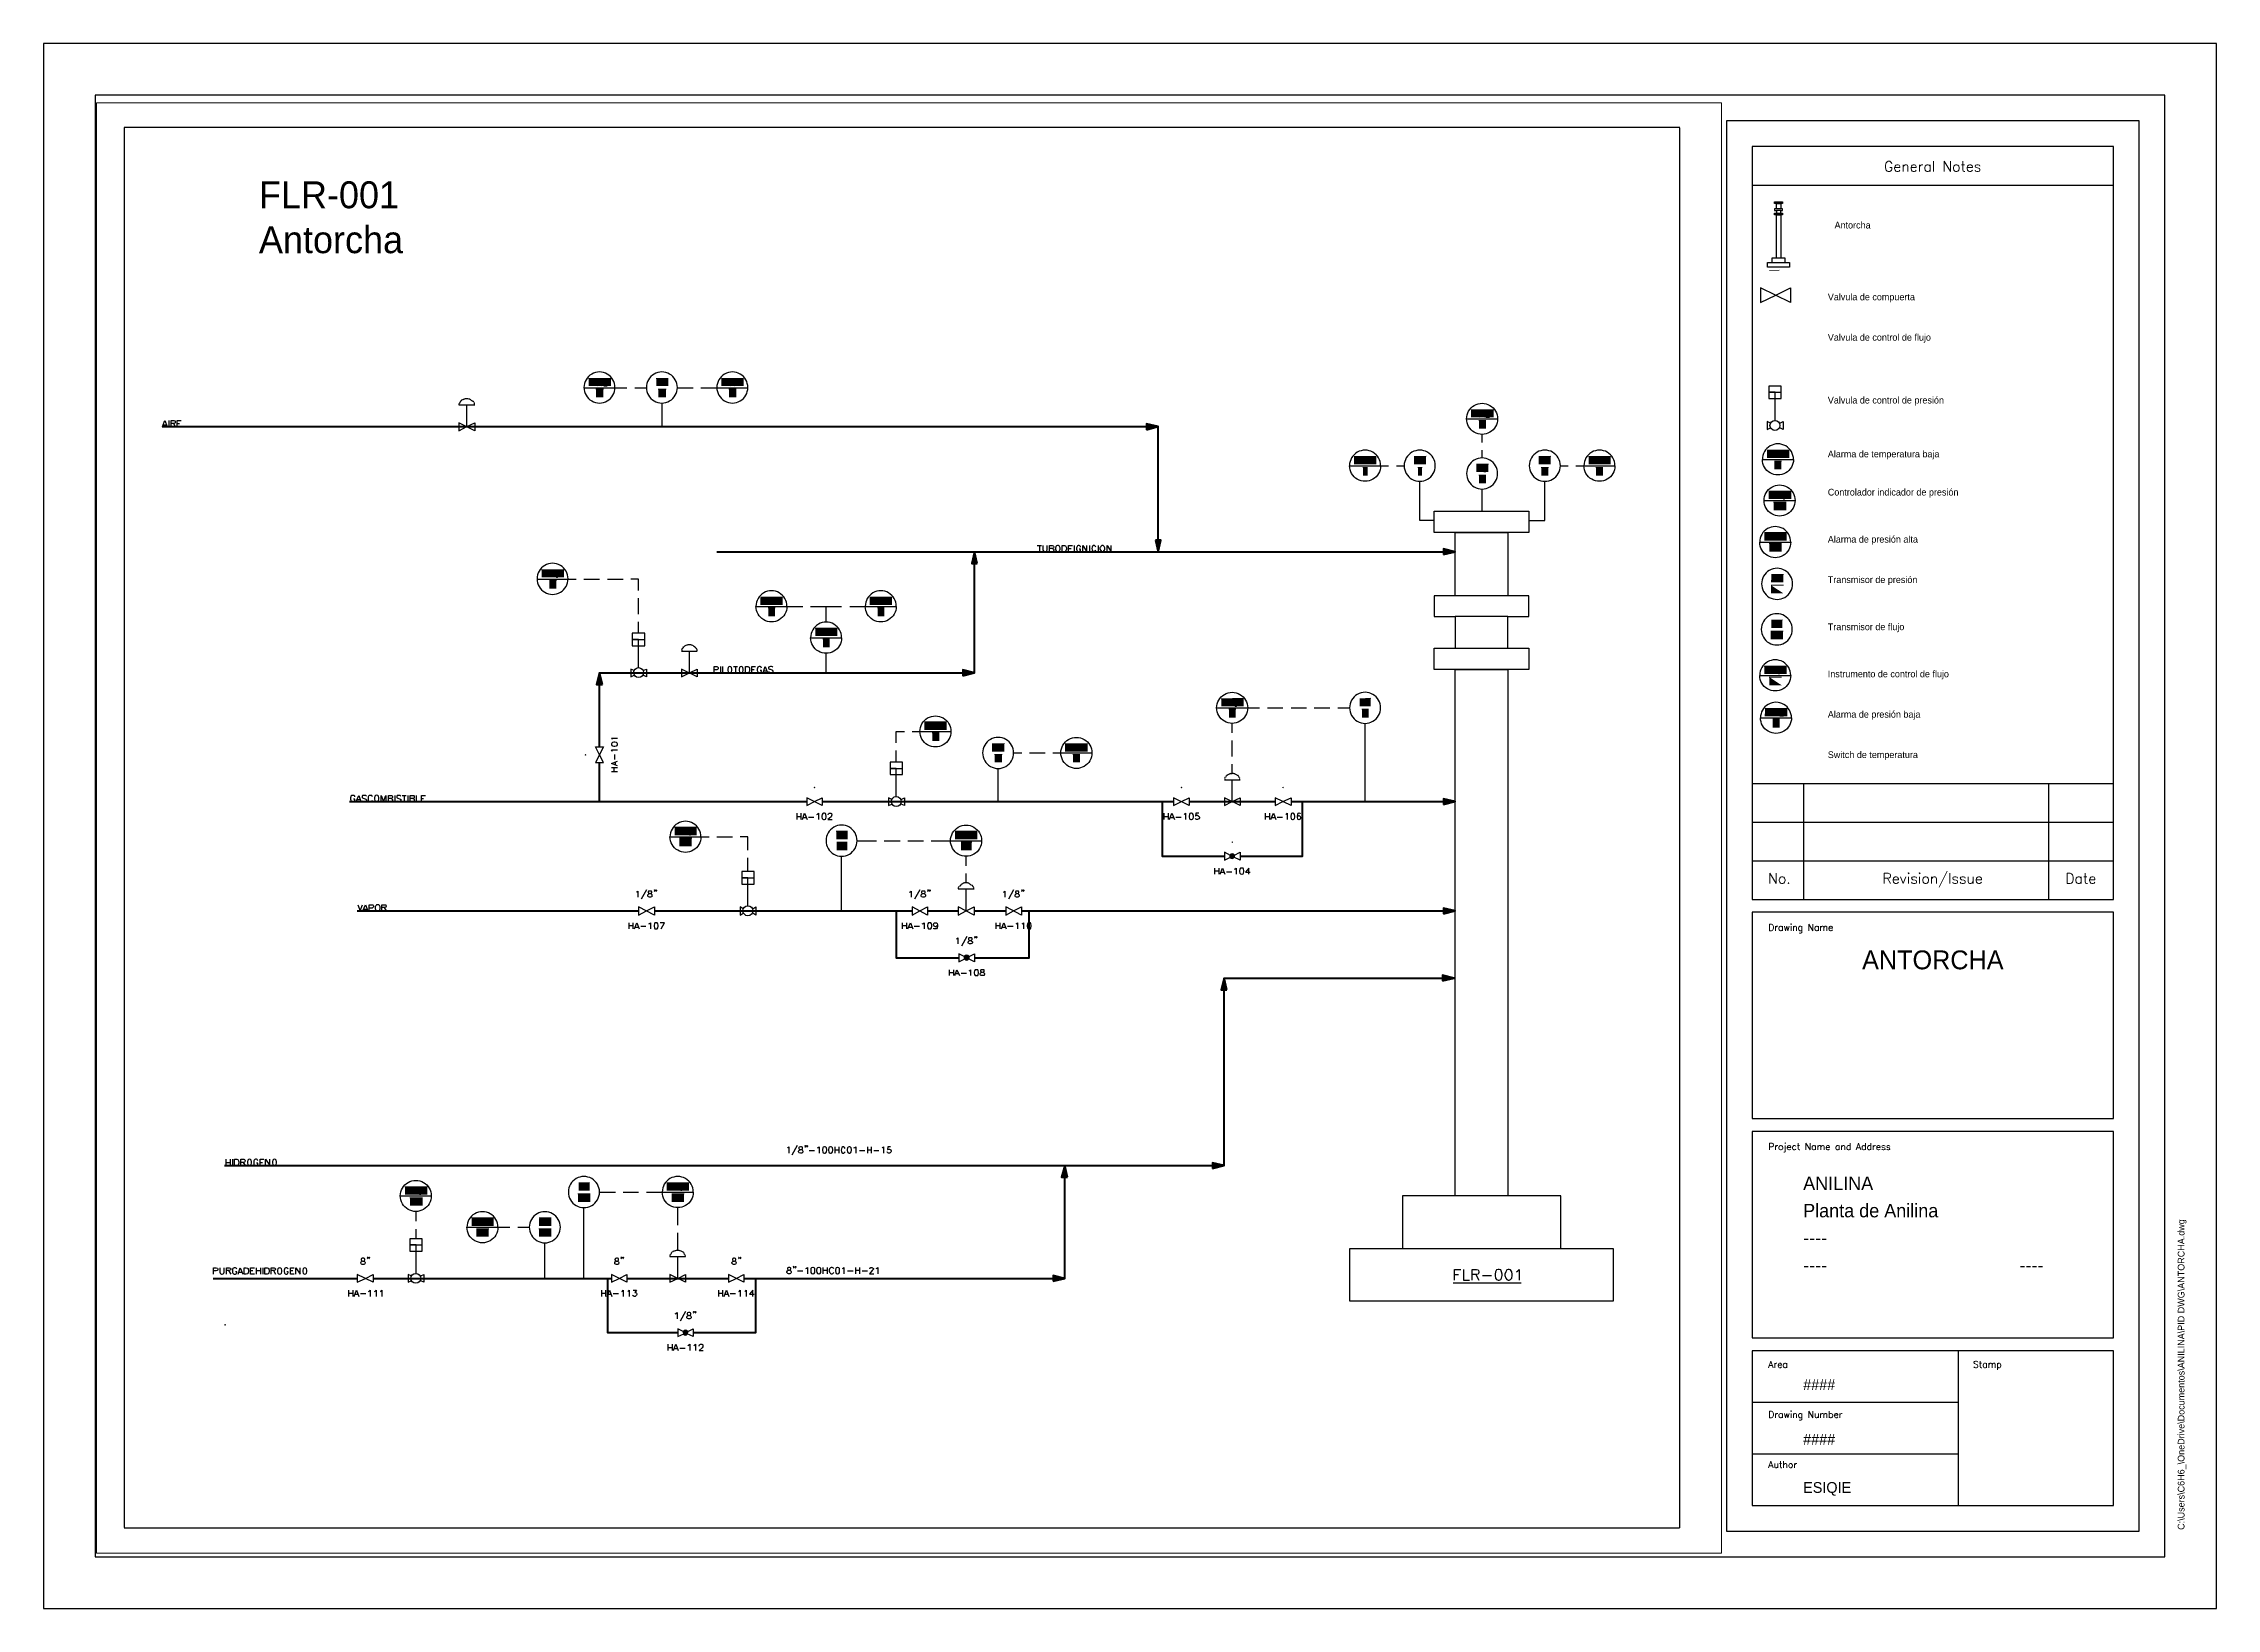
# Paper-space layout 'PID ISO A1 Title Block' of a CAD drawing. Header units: millimetres. Extents: x 0 to 807, y 0 to 581.
# The model-space entities are those that its viewports show. They can reach past a viewport. Long polylines and large blocks are cut down to what shows.
import ezdxf
from ezdxf.enums import TextEntityAlignment as Align

# ---------------------------------------------------------------- set-up
doc = ezdxf.new("R2010")
doc.units = ezdxf.units.MM
doc.linetypes.add('HIDDEN2', pattern=[0.1875, 0.125, -0.0625])
doc.layers.add('no plot', color=41, linetype='HIDDEN2', plot=False)
for name, color, linetype in [('PDF2_Geometry', 7, 'Continuous'), ('PDF2_Solid Fills', 7, 'Continuous'), ('Title Block', 7, 'Continuous')]:
    doc.layers.add(name, color=color, linetype=linetype)
doc.styles.add('Roman', font='romans')

psp = doc.layouts.new('PID ISO A1 Title Block')

# ---------------------------------------------------------------- texts
at = {"insert": (80, 530), "char_height": 10, "attachment_point": 1}
psp.add_mtext_dynamic_manual_height_columns('FLR-001\\PAntorcha ', width=452.2168, gutter_width=50, heights=[0], dxfattribs=at)
at = {"char_height": 2.5, "attachment_point": 1}
for s, insert in [('Antorcha', (665, 515)), ('Valvula de compuerta', (662.5, 488.33)), ('Valvula de control de flujo', (662.5, 473.33)), ('Valvula de control de presión', (662.5, 450)), ('Alarma de temperatura baja', (662.5, 430)), ('Controlador indicador de presión', (662.5, 415.83)), ('Alarma de presión alta', (662.5, 398.33)), ('Transmisor de presión', (662.5, 383.33)), ('Transmisor de flujo', (662.5, 365.83)), ('Instrumento de control de flujo', (662.5, 348.33)), ('Alarma de presión baja', (662.5, 333.33)), ('Switch de temperatura', (662.5, 318.33))]:
    psp.add_mtext(s, dxfattribs=dict(at, insert=insert))
at = {"insert": (792.43, 29.21), "char_height": 2.5, "attachment_point": 1, "rotation": 90}
psp.add_mtext('C:\\\\Users\\\\C6H6_\\\\OneDrive\\\\Documentos\\\\ANILINA\\\\PID DWG\\\\ANTORCHA.dwg', dxfattribs=at)
at = {"layer": 'Title Block'}
for s, insert, char_height, attachment_point in [('ANTORCHA', (701.49, 244.39), 7, 2), ('ANILINA', (653.34, 160.41), 5, 1), ('Planta de Anilina', (653.34, 150.28), 5, 1), ('----', (653.34, 140.16), 5, 1), ('----', (653.34, 130.03), 5, 1), ('----', (733.69, 130.03), 5, 1), ('####', (653.34, 85.11), 4, 1), ('####', (653.34, 64.85), 4, 1), ('ESIQIE', (653.34, 46.96), 4, 1)]:
    psp.add_mtext(s, dxfattribs=dict(at, insert=insert, char_height=char_height, attachment_point=attachment_point))

msp = doc.modelspace()

# ---------------------------------------------------------------- blocks, each defined once
blk = doc.blocks.new('PID ISO A1 titleblock')
for p, q in [((806.83, 581.21), (0, 581.21)), ((0, 581.21), (0, 0)), ((806.83, 0), (806.83, 581.21)), ((787.68, 562.06), (19.15, 562.06)), ((19.15, 562.06), (19.15, 19.15)), ((787.68, 19.15), (787.68, 562.06)), ((778.1, 552.48), (624.89, 552.48)), ((624.89, 552.48), (624.89, 28.73)), ((778.1, 28.73), (778.1, 552.48)), ((768.52, 542.91), (634.46, 542.91)), ((634.46, 542.91), (634.46, 263.33)), ((768.52, 263.33), (768.52, 542.91)), ((634.46, 528.54), (768.52, 528.54)), ((634.46, 306.43), (768.52, 306.43)), ((653.61, 263.33), (653.61, 306.43)), ((744.58, 263.33), (744.58, 306.43)), ((634.46, 292.06), (768.52, 292.06)), ((634.46, 277.7), (768.52, 277.7)), ((634.46, 263.33), (768.52, 263.33)), ((768.52, 258.55), (634.46, 258.55)), ((634.46, 258.55), (634.46, 181.94)), ((768.52, 181.94), (768.52, 258.55)), ((634.46, 181.94), (768.52, 181.94)), ((768.52, 177.15), (634.46, 177.15)), ((634.46, 177.15), (634.46, 100.55)), ((768.52, 100.55), (768.52, 177.15)), ((634.46, 100.55), (768.52, 100.55)), ((768.52, 95.76), (634.46, 95.76)), ((634.46, 95.76), (634.46, 38.3)), ((711.07, 38.3), (711.07, 95.76)), ((768.52, 38.3), (768.52, 95.76)), ((634.46, 76.61), (711.07, 76.61)), ((634.46, 57.45), (711.07, 57.45)), ((634.46, 38.3), (768.52, 38.3)), ((624.89, 28.73), (778.1, 28.73)), ((19.15, 19.15), (787.68, 19.15)), ((0, 0), (806.83, 0))]:
    blk.add_line(p, q)
at = {"style": 'Roman'}
for s, height, p in [('General Notes', 3.8303, (701.43, 535.55)), ('No.', 3.83, (644.56, 271.13)), ('Revision/Issue', 3.8303, (701.43, 271.13)), ('Date', 3.83, (756.41, 271.13))]:
    blk.add_text(s, height=height, dxfattribs=at).set_placement(p, align=Align.MIDDLE_CENTER)
for s, height, p in [('Drawing Name', 2.4897, (640.42, 251.69)), ('Project Name and Address', 2.4897, (640.42, 170.3)), ('Area', 2.49, (640.42, 89.42)), ('Stamp', 2.49, (716.43, 89.42)), ('Drawing Number', 2.4897, (640.42, 70.82)), ('Author', 2.49, (640.42, 52.21))]:
    blk.add_text(s, height=height, dxfattribs=at).set_placement(p)

# ---------------------------------------------------------------- linework, layer by layer
at = {"layer": 'no plot'}
msp.add_lwpolyline([(0, 0), (577.5, 0), (577.5, 520), (0, 520)], close=True, dxfattribs=at)
at = {"layer": 'PDF2_Geometry', "color": 18, "lineweight": 25, "true_color": 0x260000}
for points in [[(170.68, 423.45, 1.003441), (182.19, 423.45, 1.003441)], [(193.84, 423.45, 1.003441), (205.36, 423.45, 1.003441)], [(220.02, 423.45, 1.003441), (231.53, 423.45, 1.003441)], [(475.21, 394.4, 1.003441), (486.73, 394.4, 1.003441)], [(498.38, 391.52, 1.003441), (509.89, 391.52, 1.003441)], [(521.67, 394.4, 1.003441), (533.19, 394.4, 1.003441)], [(454.93, 394.4), (466.44, 394.4, -1.003441)], [(541.95, 394.4), (553.47, 394.4, -1.003441)], [(153.27, 352.39, 1.003441), (164.79, 352.39, 1.003441)], [(234.54, 342.18), (246.06, 342.18, -1.003441)], [(275.11, 342.18), (286.63, 342.18, -1.003441)], [(254.83, 330.53), (266.34, 330.53, -1.003441)], [(454.93, 304.49, 1.003441), (466.44, 304.49, 1.003441)], [(318.69, 287.74, 1.003441), (330.21, 287.74, 1.003441)], [(260.59, 255.15, 1.003441), (272.1, 255.15, 1.003441)], [(202.61, 256.59), (214.13, 256.59, -1.003441)], [(164.92, 124.67, 1.003441), (176.44, 124.67, 1.003441)], [(199.73, 124.67), (211.25, 124.67, -1.003441)], [(150.39, 111.59, 1.003441), (161.91, 111.59, 1.003441)], [(127.23, 111.59), (138.75, 111.59, -1.003441)]]:
    msp.add_lwpolyline(points, format="xyb", close=True, dxfattribs=at)
for points in [[(170.68, 423.32), (182.33, 423.32)], [(173.69, 424.1), (173.69, 426.46), (174.6, 426.46), (175, 426.33), (175.13, 426.2), (175.26, 425.93), (175.26, 425.67), (175.13, 425.41), (175, 425.28), (174.6, 425.28), (173.69, 425.28)], [(175.65, 424.1), (176.57, 426.46), (177.35, 424.1)], [(176.7, 420.31), (176.7, 422.66), (175.65, 421.09), (177.35, 421.09)], [(176.04, 424.89), (177.09, 424.89)], [(178.01, 426.46), (178.01, 424.1), (179.32, 424.1)], [(197.9, 424.1), (197.9, 426.46), (198.95, 426.46), (199.21, 426.33), (199.34, 426.2), (199.47, 425.93), (199.47, 425.67), (199.34, 425.41), (199.21, 425.28), (198.95, 425.28), (197.9, 425.28)], [(199.99, 420.31), (199.99, 422.66), (198.82, 421.09), (200.52, 421.09)], [(199.86, 426.46), (201.43, 426.46)], [(200.65, 426.46), (200.65, 424.1)], [(220.02, 423.32), (231.53, 423.32)], [(222.9, 424.1), (222.9, 426.46), (223.81, 426.46), (224.2, 426.33), (224.33, 426.2), (224.33, 425.93), (224.33, 425.67), (224.33, 425.41), (224.2, 425.28), (223.81, 425.28), (222.9, 425.28)], [(224.86, 424.1), (225.77, 426.46), (226.56, 424.1)], [(226.04, 420.31), (226.04, 422.66), (224.99, 421.09), (226.56, 421.09)], [(225.12, 424.89), (226.3, 424.89)], [(227.21, 426.46), (227.21, 424.1)], [(227.21, 425.28), (228.65, 425.28)], [(228.65, 426.46), (228.65, 424.1)], [(501.52, 414.81), (503.09, 414.81)], [(502.3, 414.81), (502.3, 412.46)], [(503.22, 412.46), (504.13, 414.81), (505.05, 412.46)], [(503.61, 413.24), (504.66, 413.24)], [(505.57, 414.81), (505.57, 412.46), (506.88, 412.46)], [(503.48, 410.49), (503.48, 410.62), (503.61, 410.75), (503.74, 410.88), (504, 411.02), (504.4, 411.02), (504.66, 410.88), (504.79, 410.75), (504.92, 410.62), (504.92, 410.36), (504.79, 410.1), (504.53, 409.84), (503.48, 408.66), (504.92, 408.66)], [(457.94, 397.41), (459.51, 397.41)], [(458.72, 397.41), (458.72, 395.18)], [(459.77, 395.18), (460.68, 397.41), (461.47, 395.18)], [(460.16, 395.83), (461.21, 395.83)], [(462.12, 397.41), (462.12, 395.18), (463.43, 395.18)], [(479.27, 397.41), (480.84, 397.41)], [(480.05, 397.41), (480.05, 395.18)], [(482.8, 397.14), (482.54, 397.27), (482.28, 397.41), (481.75, 397.41), (481.49, 397.27), (481.23, 397.14), (481.23, 396.88), (481.36, 396.62), (481.49, 396.49), (481.62, 396.49), (482.28, 396.23), (482.54, 396.1), (482.67, 395.97), (482.8, 395.83), (482.8, 395.44), (482.54, 395.18), (482.28, 395.18), (481.75, 395.18), (481.49, 395.18), (481.23, 395.44)], [(525.6, 397.41), (527.17, 397.41)], [(526.38, 397.41), (526.38, 395.18)], [(529.13, 397.14), (529, 397.27), (528.61, 397.41), (528.21, 397.41), (527.82, 397.27), (527.69, 397.14), (527.69, 396.88), (527.69, 396.62), (527.82, 396.49), (528.08, 396.49), (528.74, 396.23), (529, 396.1), (529, 395.97), (529.13, 395.83), (529.13, 395.44), (529, 395.18), (528.61, 395.18), (528.21, 395.18), (527.82, 395.18), (527.69, 395.44)], [(544.96, 397.41), (546.54, 397.41)], [(545.75, 397.41), (545.75, 395.18)], [(546.8, 395.18), (547.71, 397.41), (548.5, 395.18)], [(547.06, 395.83), (548.24, 395.83)], [(549.15, 397.41), (549.15, 395.18), (550.46, 395.18)], [(460.42, 393.22), (460.68, 393.22), (460.95, 393.61), (460.95, 391.25)], [(480.71, 393.22), (480.97, 393.22), (481.23, 393.61), (481.23, 391.25)], [(502.43, 394.53), (504, 394.53)], [(503.22, 394.53), (503.22, 392.17)], [(503.48, 390.21), (503.61, 390.47), (503.74, 390.6), (504, 390.73), (504.4, 390.73), (504.66, 390.6), (504.79, 390.47), (504.92, 390.21), (504.92, 390.08), (504.79, 389.81), (504.53, 389.55), (503.48, 388.38), (504.92, 388.38)], [(505.97, 394.13), (505.7, 394.4), (505.44, 394.53), (504.92, 394.53), (504.66, 394.4), (504.4, 394.13), (504.4, 394), (504.53, 393.74), (504.66, 393.61), (504.92, 393.48), (505.57, 393.35), (505.7, 393.22), (505.83, 393.09), (505.97, 392.83), (505.97, 392.56), (505.7, 392.3), (505.44, 392.17), (504.92, 392.17), (504.66, 392.3), (504.4, 392.56)], [(526.9, 393.61), (528.08, 393.61), (527.43, 392.69), (527.69, 392.69), (527.95, 392.56), (528.08, 392.43), (528.21, 392.17), (528.21, 391.91), (528.08, 391.65), (527.82, 391.39), (527.56, 391.25), (527.17, 391.25), (526.9, 391.39), (526.77, 391.52), (526.64, 391.78)], [(547.19, 393.61), (548.37, 393.61), (547.71, 392.69), (548.11, 392.69), (548.24, 392.56), (548.37, 392.43), (548.5, 392.17), (548.5, 391.91), (548.37, 391.65), (548.11, 391.39), (547.84, 391.25), (547.45, 391.25), (547.19, 391.39), (547.06, 391.52), (546.93, 391.78)], [(156.68, 353.04), (156.68, 355.4), (157.72, 355.4), (157.98, 355.27), (158.12, 355.13), (158.25, 355), (158.25, 354.61), (158.12, 354.35), (157.98, 354.22), (157.72, 354.22), (156.68, 354.22)], [(159.03, 355.4), (159.03, 353.04)], [(161.39, 354.87), (161.13, 355.13), (160.86, 355.4), (160.47, 355.4), (160.21, 355.13), (160.08, 354.74), (159.95, 354.22), (160.08, 353.7), (160.21, 353.3), (160.47, 353.04), (160.86, 353.04), (161.13, 353.3), (161.39, 353.56)], [(153.27, 352.26), (164.92, 352.26)], [(159.69, 351.6), (158.51, 351.6), (158.38, 350.55), (158.51, 350.69), (158.9, 350.82), (159.16, 350.82), (159.55, 350.69), (159.69, 350.42), (159.82, 350.16), (159.82, 349.9), (159.69, 349.51), (159.55, 349.38), (159.16, 349.25), (158.9, 349.25), (158.51, 349.38), (158.38, 349.51), (158.38, 349.64)], [(237.42, 342.96), (237.42, 345.19), (238.47, 345.19), (238.86, 345.19), (238.86, 345.06), (238.99, 344.8), (238.99, 344.4), (238.86, 344.27), (238.86, 344.14), (238.47, 344.01), (237.42, 344.01)], [(239.52, 342.96), (240.3, 345.19), (241.22, 342.96)], [(240.82, 341), (240.82, 341.26), (240.43, 341.39), (240.17, 341.39), (239.91, 341.26), (239.65, 341), (239.52, 340.35), (239.52, 339.82), (239.65, 339.43), (239.91, 339.17), (240.17, 339.04), (240.3, 339.04), (240.69, 339.17), (240.82, 339.43), (240.96, 339.69), (240.96, 339.82), (240.82, 340.22), (240.69, 340.35), (240.3, 340.48), (240.17, 340.48), (239.91, 340.35), (239.65, 340.22), (239.52, 339.82)], [(239.78, 343.75), (240.82, 343.75)], [(241.74, 345.19), (241.74, 342.96), (243.05, 342.96)], [(277.99, 342.96), (277.99, 345.19), (278.91, 345.19), (279.3, 345.19), (279.43, 345.06), (279.56, 344.8), (279.56, 344.4), (279.43, 344.27), (279.3, 344.14), (278.91, 344.01), (277.99, 344.01)], [(279.95, 342.96), (280.87, 345.19), (281.79, 342.96)], [(281.52, 341), (281.39, 341.26), (281, 341.39), (280.87, 341.39), (280.48, 341.26), (280.35, 341), (280.22, 340.35), (280.22, 339.82), (280.35, 339.43), (280.48, 339.17), (280.87, 339.04), (281, 339.04), (281.26, 339.17), (281.52, 339.43), (281.66, 339.69), (281.66, 339.82), (281.52, 340.22), (281.26, 340.35), (281, 340.48), (280.87, 340.48), (280.48, 340.35), (280.35, 340.22), (280.22, 339.82)], [(280.35, 343.75), (281.39, 343.75)], [(282.31, 345.19), (282.31, 342.96)], [(282.31, 344.14), (283.75, 344.14)], [(283.75, 345.19), (283.75, 342.96)], [(258.88, 331.32), (258.88, 333.67), (259.8, 333.67), (260.19, 333.54), (260.32, 333.41), (260.32, 333.15), (260.32, 332.89), (260.32, 332.63), (260.19, 332.49), (259.8, 332.36), (258.88, 332.36)], [(260.85, 333.67), (262.29, 333.67)], [(261.63, 333.67), (261.63, 331.32)], [(261.24, 329.48), (261.11, 329.75), (260.72, 329.75), (260.59, 329.75), (260.19, 329.75), (259.93, 329.35), (259.93, 328.83), (259.93, 328.31), (259.93, 327.78), (260.19, 327.65), (260.59, 327.52), (260.98, 327.65), (261.24, 327.78), (261.24, 328.18), (261.24, 328.31), (261.24, 328.57), (260.98, 328.83), (260.59, 328.96), (260.19, 328.83), (259.93, 328.57), (259.93, 328.31)], [(409.25, 305.14), (409.25, 307.5), (410.56, 307.5)], [(411.22, 307.5), (411.22, 305.14)], [(413.44, 306.97), (413.18, 307.24), (412.92, 307.5), (412.52, 307.5), (412.26, 307.24), (412.13, 306.84), (412, 306.32), (412.13, 305.8), (412.26, 305.4), (412.52, 305.14), (412.92, 305.14), (413.18, 305.4), (413.44, 305.67)], [(459.11, 305.14), (459.11, 307.5), (460.55, 307.5)], [(460.82, 307.5), (462.26, 307.5)], [(461.47, 307.5), (461.47, 305.14)], [(298.8, 296.51), (298.8, 298.86), (299.85, 298.86), (300.11, 298.73), (300.24, 298.6), (300.37, 298.34), (300.37, 298.08), (300.24, 297.81), (300.11, 297.68), (299.85, 297.68), (298.8, 297.68)], [(301.16, 298.86), (301.16, 296.51)], [(303.51, 298.34), (303.51, 298.47), (303.25, 298.73), (302.99, 298.86), (302.59, 298.86), (302.33, 298.73), (302.2, 298.47), (302.07, 298.34), (301.94, 297.94), (301.94, 297.42), (302.07, 297.03), (302.2, 296.9), (302.33, 296.64), (302.59, 296.51), (302.99, 296.51), (303.25, 296.64), (303.51, 296.9), (303.51, 297.03)], [(409.25, 306.45), (410.04, 306.45)], [(412.13, 302.92), (412, 302.53), (411.74, 302.39), (411.48, 302.26), (411.35, 302.26), (410.95, 302.39), (410.82, 302.53), (410.69, 302.92), (410.69, 303.05), (410.82, 303.31), (410.95, 303.57), (411.35, 303.7), (411.48, 303.7), (411.74, 303.57), (412, 303.31), (412.13, 302.92), (412.13, 302.39), (412, 301.87), (411.74, 301.48), (411.48, 301.35), (411.22, 301.35), (410.95, 301.48), (410.82, 301.74)], [(459.11, 306.45), (460.03, 306.45)], [(461.47, 302.92), (461.34, 302.53), (461.08, 302.39), (460.82, 302.26), (460.68, 302.26), (460.29, 302.39), (460.16, 302.53), (460.03, 302.92), (460.03, 303.05), (460.16, 303.31), (460.29, 303.57), (460.68, 303.7), (460.82, 303.7), (461.08, 303.57), (461.34, 303.31), (461.47, 302.92), (461.47, 302.39), (461.34, 301.87), (461.08, 301.48), (460.82, 301.35), (460.55, 301.35), (460.16, 301.48), (460.16, 301.74)], [(300.89, 292.71), (301.94, 294.93), (300.37, 294.93)], [(322.75, 288.52), (322.75, 290.75), (323.66, 290.75), (324.06, 290.62), (324.19, 290.62), (324.19, 290.35), (324.19, 289.96), (324.19, 289.83), (324.06, 289.7), (323.66, 289.57), (322.75, 289.57)], [(324.71, 290.75), (326.28, 290.75)], [(325.5, 290.75), (325.5, 288.52)], [(350.49, 288.52), (350.49, 290.75), (351.54, 290.75), (351.8, 290.62), (351.93, 290.62), (352.06, 290.35), (352.06, 289.96), (351.93, 289.83), (351.8, 289.7), (351.54, 289.57), (350.49, 289.57)], [(352.59, 288.52), (353.37, 290.75), (354.29, 288.52)], [(354.81, 290.75), (354.81, 288.52)], [(356.38, 290.75), (356.38, 288.52)], [(352.85, 289.31), (354.03, 289.31)], [(354.81, 289.7), (356.38, 289.7)], [(206.01, 257.38), (206.01, 259.73), (207.06, 259.73), (207.32, 259.6), (207.45, 259.47), (207.58, 259.21), (207.58, 258.95), (207.45, 258.68), (207.32, 258.55), (207.06, 258.42), (206.01, 258.42)], [(208.37, 259.73), (208.37, 257.38)], [(210.72, 259.08), (210.59, 259.34), (210.46, 259.6), (210.2, 259.73), (209.81, 259.73), (209.55, 259.6), (209.28, 259.34), (209.15, 259.08), (209.15, 258.81), (209.15, 258.29), (209.15, 257.9), (209.28, 257.64), (209.55, 257.51), (209.81, 257.38), (210.2, 257.38), (210.46, 257.51), (210.59, 257.64), (210.72, 257.9)], [(206.67, 255.41), (206.93, 255.54), (207.19, 255.8), (207.19, 253.58)], [(264.77, 255.94), (264.77, 258.16), (266.21, 258.16)], [(264.77, 257.11), (265.69, 257.11)], [(265.04, 253.97), (265.17, 254.1), (265.56, 254.37), (265.56, 252.01)], [(266.47, 258.16), (268.05, 258.16)], [(267.26, 258.16), (267.26, 255.94)], [(267.26, 253.97), (267.39, 254.1), (267.78, 254.37), (267.78, 252.01)], [(310.32, 255.94), (310.32, 258.16), (311.89, 258.16)], [(310.32, 257.11), (311.23, 257.11)], [(311.23, 253.97), (311.49, 254.1), (311.76, 254.37), (311.76, 252.01)], [(312.41, 258.16), (312.41, 255.94)], [(314.77, 257.64), (314.63, 257.9), (314.5, 258.16), (314.24, 258.16), (313.85, 258.16), (313.59, 258.16), (313.33, 257.9), (313.2, 257.64), (313.2, 257.38), (313.2, 256.85), (313.2, 256.46), (313.33, 256.2), (313.59, 256.07), (313.85, 255.94), (314.24, 255.94), (314.5, 256.07), (314.63, 256.2), (314.77, 256.46)], [(313.46, 253.97), (313.59, 254.1), (313.98, 254.37), (313.98, 252.01)], [(105.9, 123.89), (105.9, 126.24), (106.95, 126.24), (107.21, 126.11), (107.34, 126.11), (107.47, 125.85), (107.47, 125.46), (107.34, 125.33), (107.21, 125.2), (106.95, 125.07), (105.9, 125.07)], [(106.55, 122.06), (106.81, 122.06), (107.21, 122.45), (107.21, 120.09)], [(108.25, 126.24), (108.25, 123.89)], [(109.96, 122.06), (109.82, 122.32), (109.43, 122.45), (109.3, 122.45), (108.91, 122.32), (108.78, 122.06), (108.65, 121.4), (108.65, 120.88), (108.78, 120.49), (108.91, 120.22), (109.3, 120.09), (109.43, 120.09), (109.69, 120.22), (109.96, 120.49), (110.09, 120.75), (110.09, 120.88), (109.96, 121.27), (109.69, 121.4), (109.43, 121.53), (109.3, 121.53), (108.91, 121.4), (108.78, 121.27), (108.65, 120.88)], [(110.61, 125.59), (110.35, 125.98), (110.09, 126.24), (109.69, 126.24), (109.43, 125.98), (109.3, 125.59), (109.17, 125.07), (109.3, 124.54), (109.43, 124.15), (109.69, 123.89), (110.09, 123.89), (110.35, 124.15), (110.61, 124.41)], [(168.98, 123.5), (169.24, 123.63), (169.5, 123.89), (169.5, 121.53)], [(169.11, 125.46), (169.11, 127.68), (170.55, 127.68)], [(169.11, 126.64), (170.02, 126.64)], [(170.81, 127.68), (172.25, 127.68)], [(171.46, 127.68), (171.46, 125.46)], [(203.26, 125.46), (203.26, 127.68), (204.7, 127.68)], [(203.26, 126.64), (204.18, 126.64)], [(203.79, 123.5), (204.05, 123.63), (204.31, 123.89), (204.31, 121.53)], [(205.23, 127.68), (205.23, 125.46)], [(207.58, 127.16), (207.32, 127.42), (207.06, 127.68), (206.67, 127.68), (206.41, 127.42), (206.27, 127.03), (206.14, 126.51), (206.27, 125.98), (206.41, 125.59), (206.67, 125.33), (207.06, 125.33), (207.32, 125.59), (207.58, 125.85)], [(130.11, 112.37), (130.11, 114.73), (131.03, 114.73), (131.42, 114.6), (131.55, 114.47), (131.55, 114.2), (131.55, 113.94), (131.55, 113.68), (131.42, 113.55), (131.03, 113.42), (130.11, 113.42)], [(132.07, 112.37), (132.99, 114.73), (133.77, 112.37)], [(132.33, 113.16), (133.51, 113.16)], [(134.3, 114.73), (134.3, 112.37)], [(134.3, 113.55), (135.87, 113.55)], [(135.87, 114.73), (135.87, 112.37)], [(154.45, 112.37), (154.45, 114.73), (155.37, 114.73), (155.76, 114.6), (155.89, 114.47), (155.89, 114.2), (155.89, 113.94), (155.89, 113.68), (155.76, 113.55), (155.37, 113.42), (154.45, 113.42)], [(156.41, 114.73), (157.98, 114.73)], [(157.2, 114.73), (157.2, 112.37)], [(131.29, 110.41), (131.55, 110.54), (131.81, 110.8), (131.81, 108.58)], [(133.64, 108.58), (134.69, 110.8), (133.12, 110.8)], [(154.45, 110.41), (154.71, 110.54), (154.97, 110.8), (154.97, 108.58)], [(156.81, 108.58), (157.85, 110.8), (156.28, 110.8)]]:
    msp.add_lwpolyline(points, dxfattribs=at)
at = {"layer": 'PDF2_Geometry', "color": 7, "lineweight": 13, "true_color": 0xffffff}
for points in [[(172.38, 426.85), (180.76, 426.85)], [(175.13, 422.79), (177.88, 422.79)], [(197.51, 426.85), (201.96, 426.85)], [(198.29, 422.79), (201.17, 422.79)], [(221.72, 426.85), (229.96, 426.85)], [(224.47, 422.79), (227.21, 422.79)], [(500.08, 415.2), (508.45, 415.2)], [(502.96, 411.15), (505.57, 411.15)], [(456.63, 397.8), (464.87, 397.93)], [(478.88, 397.8), (483.33, 397.93)], [(525.2, 397.8), (529.65, 397.93)], [(543.66, 397.8), (551.9, 397.93)], [(459.9, 393.74), (461.6, 393.74)], [(480.32, 393.74), (481.89, 393.74)], [(502.04, 394.92), (506.49, 394.92)], [(502.96, 390.86), (505.57, 390.86)], [(526.12, 393.74), (528.74, 393.74)], [(546.4, 393.74), (549.02, 393.74)], [(154.97, 355.79), (163.22, 355.79)], [(157.85, 351.73), (160.47, 351.73)], [(236.24, 345.58), (244.49, 345.71)], [(239.12, 341.66), (241.61, 341.66)], [(276.81, 345.58), (285.06, 345.71)], [(279.69, 341.66), (282.18, 341.66)], [(256.53, 334.06), (264.77, 334.06)], [(259.41, 330.01), (261.89, 330.01)], [(407.29, 307.89), (415.67, 308.02)], [(458.72, 307.89), (462.78, 308.02)], [(297.1, 299.25), (305.34, 299.25)], [(410.17, 303.96), (412.66, 303.96)], [(459.51, 303.96), (461.99, 303.96)], [(299.98, 295.2), (302.59, 295.2)], [(322.23, 291.14), (326.81, 291.27)], [(349.32, 291.14), (357.69, 291.27)], [(323.14, 287.21), (325.89, 287.21)], [(352.19, 287.21), (354.81, 287.21)], [(204.31, 260.12), (212.56, 260.12)], [(264.38, 258.68), (268.57, 258.68)], [(308.48, 258.68), (316.73, 258.68)], [(206.14, 256.07), (210.72, 256.07)], [(264.51, 254.63), (268.44, 254.63)], [(310.71, 254.63), (314.63, 254.63)], [(104.2, 126.64), (112.57, 126.64)], [(106.03, 122.58), (110.74, 122.58)], [(168.45, 124.02), (173.03, 124.02)], [(168.72, 128.08), (172.77, 128.21)], [(201.43, 128.08), (209.68, 128.21)], [(203.26, 124.02), (207.85, 124.02)], [(128.93, 115.12), (137.18, 115.12)], [(154.06, 115.12), (158.51, 115.12)], [(130.76, 111.06), (135.34, 111.06)], [(153.93, 111.06), (158.51, 111.06)]]:
    msp.add_lwpolyline(points, dxfattribs=at)
at = {"layer": 'PDF2_Geometry', "color": 1, "lineweight": 25}
for points in [[(182.33, 423.32), (186.64, 423.32)], [(189.52, 423.32), (193.84, 423.32)], [(205.49, 423.32), (211.25, 423.32)], [(214.13, 423.32), (220.02, 423.32)], [(199.73, 408.92), (199.73, 417.56)], [(504.13, 403.03), (504.13, 405.91)], [(504.13, 397.27), (504.13, 400.15)], [(466.44, 394.4), (469.45, 394.4)], [(472.33, 394.4), (475.21, 394.4)], [(486.34, 374.11), (480.97, 374.11), (480.97, 388.51)], [(521.54, 374.11), (527.43, 374.11), (527.43, 388.51)], [(533.19, 394.4), (536.07, 394.4)], [(538.94, 394.4), (541.95, 394.4)], [(504.13, 377.51), (504.13, 385.63)], [(164.92, 352.26), (167.8, 352.26)], [(170.68, 352.26), (176.44, 352.26)], [(179.45, 352.26), (185.2, 352.26)], [(190.96, 348.07), (190.96, 352.26), (188.08, 352.26)], [(190.96, 339.3), (190.96, 345.19)], [(246.06, 342.18), (251.95, 342.18)], [(254.83, 342.18), (260.59, 342.18), (266.34, 342.18)], [(260.59, 336.29), (260.59, 342.18)], [(269.35, 342.18), (275.11, 342.18)], [(190.96, 332.23), (190.96, 336.42)], [(260.59, 317.44), (260.59, 324.77)], [(411.35, 295.2), (411.35, 298.6)], [(417.24, 304.49), (421.55, 304.49)], [(424.43, 304.49), (430.19, 304.49)], [(433.2, 304.49), (438.96, 304.49)], [(441.84, 304.49), (447.6, 304.49)], [(450.61, 304.49), (454.93, 304.49)], [(460.68, 269.68), (460.68, 298.6)], [(286.63, 291.53), (286.63, 295.72), (289.64, 295.72)], [(292.52, 295.72), (295.4, 295.72)], [(411.35, 286.43), (411.35, 292.32)], [(286.63, 284.33), (286.63, 288.65)], [(330.21, 287.74), (333.22, 287.74)], [(336.1, 287.74), (341.86, 287.74)], [(344.73, 287.74), (347.61, 287.74)], [(411.35, 280.15), (411.35, 283.55)], [(324.45, 269.68), (324.45, 281.98)], [(214.13, 256.59), (217.14, 256.59)], [(220.02, 256.59), (225.77, 256.59)], [(231.53, 251.62), (231.53, 256.59), (228.65, 256.59)], [(272.23, 255.15), (279.3, 255.15)], [(282.18, 255.15), (288.07, 255.15)], [(290.95, 255.15), (296.71, 255.15)], [(299.58, 255.15), (306.78, 255.15)], [(231.53, 243.76), (231.53, 248.74)], [(266.34, 229.11), (266.34, 249.39)], [(312.54, 245.86), (312.54, 249.39)], [(312.54, 239.45), (312.54, 242.98)], [(176.44, 124.67), (182.33, 124.67)], [(185.2, 124.67), (190.96, 124.67)], [(193.84, 124.67), (199.73, 124.67)], [(108.38, 113.81), (108.38, 117.35)], [(170.68, 92.61), (170.68, 118.78)], [(205.49, 112.37), (205.49, 118.78)], [(108.38, 107.27), (108.38, 110.93)], [(138.75, 111.59), (143.2, 111.59)], [(146.08, 111.59), (150.39, 111.59)], [(156.15, 92.61), (156.15, 105.83)], [(205.49, 103.08), (205.49, 109.49)]]:
    msp.add_lwpolyline(points, dxfattribs=at)
at = {"layer": 'PDF2_Geometry', "lineweight": 25}
for points in [[(124.22, 417.56), (124.22, 417.3), (124.22, 417.04), (130.11, 417.04)], [(127.23, 408.92), (130.11, 410.36), (130.11, 407.35), (124.22, 410.36), (124.22, 407.35), (127.23, 408.92), (127.23, 417.04)], [(124.87, 418.21), (124.74, 418.08), (124.61, 417.82), (124.48, 417.56), (124.35, 417.43)], [(125.14, 418.61), (125.01, 418.34), (124.74, 418.21)], [(125.53, 418.87), (125.27, 418.74), (125.14, 418.48)], [(127.62, 419.26), (127.36, 419.26), (127.1, 419.26), (126.84, 419.26), (126.58, 419.26), (126.31, 419.13), (126.05, 419.13), (125.92, 419), (125.66, 418.87)], [(128.67, 418.87), (128.41, 419), (128.28, 419.13), (128.02, 419.13), (127.75, 419.26)], [(129.06, 418.48), (128.93, 418.61), (128.67, 418.74)], [(129.59, 418.21), (129.32, 418.34), (129.19, 418.61)], [(129.85, 417.95), (129.72, 418.21), (129.59, 418.34)], [(129.98, 417.04), (129.98, 417.3), (129.98, 417.43), (129.98, 417.69), (129.85, 417.82)], [(14.16, 408.92), (15.07, 411.15), (15.99, 408.92)], [(14.55, 409.58), (15.6, 409.58)], [(16.51, 411.15), (16.51, 408.92)], [(17.43, 408.92), (17.43, 411.15), (18.35, 411.15), (18.74, 411.02), (18.87, 411.02), (18.87, 410.75), (18.87, 410.49), (18.87, 410.36), (18.74, 410.23), (18.35, 410.1), (17.43, 410.1)], [(18.22, 410.1), (18.87, 408.92)], [(21.09, 408.92), (19.66, 408.92), (19.66, 411.15), (21.09, 411.15)], [(19.66, 410.1), (20.57, 410.1)], [(338.98, 364.82), (340.55, 364.82)], [(339.76, 364.82), (339.76, 362.46)], [(341.07, 364.82), (341.07, 363.12), (341.2, 362.86), (341.46, 362.59), (341.72, 362.46), (341.99, 362.46), (342.38, 362.59), (342.51, 362.86), (342.64, 363.12), (342.64, 364.82)], [(344.47, 363.64), (344.87, 363.51), (345, 363.51), (345.13, 363.25), (345.13, 362.86), (345, 362.73), (344.87, 362.59), (344.47, 362.46), (343.56, 362.46), (343.56, 364.82), (344.47, 364.82), (344.87, 364.69), (345, 364.56), (345.13, 364.3), (345.13, 364.16), (345, 363.9), (344.87, 363.77), (344.47, 363.64), (343.56, 363.64)], [(352.06, 362.46), (350.62, 362.46), (350.62, 364.82), (352.06, 364.82)], [(350.62, 363.64), (351.54, 363.64)], [(352.72, 364.82), (352.72, 362.46)], [(355.07, 364.16), (355.07, 364.43), (354.81, 364.69), (354.55, 364.82), (354.16, 364.82), (353.9, 364.69), (353.76, 364.43), (353.63, 364.16), (353.5, 363.9), (353.5, 363.38), (353.63, 362.99), (353.76, 362.86), (353.9, 362.59), (354.16, 362.46), (354.55, 362.46), (354.81, 362.59), (355.07, 362.86), (355.07, 362.99), (355.07, 363.38), (354.55, 363.38)], [(355.86, 362.46), (355.86, 364.82), (357.43, 362.46), (357.43, 364.82)], [(358.35, 364.82), (358.35, 362.46)], [(360.7, 364.3), (360.44, 364.56), (360.18, 364.82), (359.78, 364.82), (359.52, 364.56), (359.39, 364.16), (359.26, 363.64), (359.39, 363.12), (359.52, 362.73), (359.78, 362.46), (360.18, 362.46), (360.44, 362.73), (360.7, 362.99)], [(361.62, 364.82), (361.62, 362.46)], [(364.89, 362.46), (364.89, 364.82), (366.46, 362.46), (366.46, 364.82)], [(190.96, 319.41), (190.96, 329.88), (188.61, 329.88), (188.61, 327.52), (193.32, 327.52), (193.32, 332.23), (188.61, 332.23), (188.61, 329.88), (193.32, 329.88)], [(207.19, 326.47), (207.06, 326.21), (206.93, 326.08)], [(209.81, 317.44), (212.69, 318.88), (212.69, 316), (206.93, 318.88), (206.93, 316), (209.81, 317.44), (209.81, 325.56)], [(206.93, 325.56), (212.69, 325.56)], [(207.06, 326.08), (207.06, 325.95), (207.06, 325.69)], [(207.71, 327.26), (207.58, 327), (207.32, 326.87)], [(207.58, 326.87), (207.45, 326.74), (207.32, 326.47)], [(208.63, 327.78), (208.5, 327.65), (208.24, 327.52), (207.98, 327.39), (207.85, 327.13)], [(210.86, 327.78), (210.59, 327.78), (210.33, 327.91), (210.07, 327.91), (209.81, 327.91), (209.55, 327.91), (209.28, 327.91), (209.02, 327.78), (208.76, 327.78)], [(211.38, 327.52), (211.12, 327.65), (210.99, 327.78)], [(211.77, 327.13), (211.64, 327.26), (211.38, 327.39)], [(212.16, 326.87), (211.9, 327), (211.77, 327.26)], [(212.29, 326.47), (212.16, 326.74), (212.03, 326.87)], [(212.69, 325.69), (212.69, 325.95), (212.69, 326.08), (212.56, 326.21), (212.43, 326.47)], [(189.26, 318.36), (188.08, 318.88), (188.08, 316), (189.26, 316.66)], [(192.66, 318.36), (193.84, 318.88), (193.84, 316), (192.66, 316.66)], [(218.97, 317.44), (218.97, 319.8), (220.02, 319.8), (220.28, 319.67), (220.41, 319.67), (220.54, 319.41), (220.54, 319.01), (220.41, 318.88), (220.28, 318.75), (220.02, 318.62), (218.97, 318.62)], [(221.32, 319.8), (221.32, 317.44)], [(222.11, 319.8), (222.11, 317.44), (223.55, 317.44)], [(226.17, 319.8), (227.74, 319.8)], [(226.95, 319.8), (226.95, 317.44)], [(234.41, 317.44), (232.97, 317.44), (232.97, 319.8), (234.41, 319.8)], [(232.97, 318.75), (233.89, 318.75)], [(236.64, 319.28), (236.51, 319.54), (236.37, 319.67), (236.11, 319.8), (235.72, 319.8), (235.46, 319.67), (235.2, 319.54), (235.07, 319.28), (234.94, 318.88), (234.94, 318.36), (235.07, 318.1), (235.2, 317.84), (235.46, 317.58), (235.72, 317.44), (236.11, 317.44), (236.37, 317.58), (236.51, 317.84), (236.64, 318.1), (236.64, 318.36), (236.11, 318.36)], [(237.16, 317.44), (237.95, 319.8), (238.86, 317.44)], [(237.42, 318.23), (238.47, 318.23)], [(240.82, 319.54), (240.69, 319.67), (240.3, 319.8), (239.91, 319.8), (239.52, 319.67), (239.25, 319.54), (239.25, 319.28), (239.38, 319.01), (239.52, 318.88), (239.78, 318.88), (240.43, 318.62), (240.69, 318.49), (240.69, 318.36), (240.82, 318.23), (240.82, 317.84), (240.69, 317.58), (240.3, 317.44), (239.91, 317.44), (239.52, 317.58), (239.25, 317.84)], [(181.28, 292.71), (181.15, 292.97), (180.89, 293.23), (183.11, 293.23)], [(181.28, 288.26), (181.15, 288.52), (180.89, 288.91), (183.11, 288.91)], [(183.11, 282.89), (180.89, 283.81), (183.11, 284.73)], [(182.19, 285.25), (182.19, 287.21)], [(182.33, 283.29), (182.33, 284.33)], [(286.63, 271.64), (286.63, 281.98), (284.4, 281.98), (284.4, 279.75), (288.98, 279.75), (288.98, 284.33), (284.4, 284.33), (284.4, 281.98), (288.98, 281.98)], [(180.89, 282.37), (183.11, 282.37)], [(180.89, 280.8), (183.11, 280.8)], [(181.93, 280.8), (181.93, 282.37)], [(408.73, 278.71), (408.6, 278.45), (408.47, 278.31)], [(411.35, 269.68), (414.36, 271.12), (414.36, 268.24), (408.47, 271.12), (408.47, 268.24), (411.35, 269.68), (411.35, 277.79)], [(408.47, 277.79), (414.36, 277.79)], [(408.6, 278.18), (408.6, 278.05), (408.6, 277.79)], [(409.12, 278.97), (408.99, 278.84), (408.86, 278.58)], [(409.38, 279.49), (409.25, 279.23), (408.99, 279.1)], [(410.3, 279.88), (410.04, 279.75), (409.78, 279.62), (409.51, 279.49), (409.38, 279.23)], [(410.82, 280.15), (410.56, 280.02), (410.3, 280.02)], [(411.35, 280.02), (411.09, 280.02), (410.82, 280.02)], [(412.39, 280.02), (412.13, 280.02), (411.87, 280.15), (411.61, 280.15), (411.35, 280.15)], [(413.31, 279.36), (413.18, 279.49), (412.92, 279.62), (412.66, 279.75), (412.52, 279.88)], [(413.83, 279.1), (413.57, 279.23), (413.44, 279.49)], [(413.96, 278.58), (413.83, 278.84), (413.7, 278.97)], [(414.23, 278.31), (414.1, 278.45), (413.96, 278.71)], [(414.23, 277.79), (414.23, 278.05), (414.23, 278.18)], [(85.61, 271.38), (85.61, 271.64), (85.35, 271.9), (85.09, 271.9), (84.7, 271.9), (84.44, 271.9), (84.17, 271.64), (84.17, 271.38), (84.04, 271.12), (84.04, 270.59), (84.17, 270.2), (84.17, 269.94), (84.44, 269.81), (84.7, 269.68), (85.09, 269.68), (85.35, 269.81), (85.61, 269.94), (85.61, 270.2), (85.61, 270.59), (85.09, 270.59)], [(86.14, 269.68), (87.05, 271.9), (87.84, 269.68)], [(86.4, 270.46), (87.58, 270.46)], [(89.93, 271.64), (89.67, 271.9), (89.28, 271.9), (88.89, 271.9), (88.49, 271.9), (88.36, 271.64), (88.36, 271.38), (88.36, 271.25), (88.49, 271.12), (88.75, 270.99), (89.41, 270.72), (89.67, 270.59), (89.8, 270.59), (89.93, 270.33), (89.93, 269.94), (89.67, 269.81), (89.28, 269.68), (88.89, 269.68), (88.49, 269.81), (88.36, 269.94)], [(92.16, 271.38), (92.03, 271.64), (91.9, 271.9), (91.63, 271.9), (91.24, 271.9), (90.98, 271.9), (90.72, 271.64), (90.59, 271.38), (90.59, 271.12), (90.59, 270.59), (90.59, 270.2), (90.72, 269.94), (90.98, 269.81), (91.24, 269.68), (91.63, 269.68), (91.9, 269.81), (92.03, 269.94), (92.16, 270.2)], [(95.43, 269.68), (95.43, 271.9), (96.21, 269.68), (97.13, 271.9), (97.13, 269.68)], [(99.09, 270.85), (99.35, 270.72), (99.49, 270.59), (99.62, 270.46), (99.62, 270.07), (99.49, 269.94), (99.35, 269.81), (99.09, 269.68), (98.05, 269.68), (98.05, 271.9), (99.09, 271.9), (99.35, 271.9), (99.49, 271.77), (99.62, 271.51), (99.62, 271.25), (99.49, 271.12), (99.35, 270.99), (99.09, 270.85), (98.05, 270.85)], [(100.4, 271.9), (100.4, 269.68)], [(102.63, 271.64), (102.5, 271.9), (102.1, 271.9), (101.71, 271.9), (101.32, 271.9), (101.19, 271.64), (101.19, 271.38), (101.19, 271.25), (101.32, 271.12), (101.58, 270.99), (102.23, 270.72), (102.5, 270.59), (102.63, 270.59), (102.63, 270.33), (102.63, 269.94), (102.5, 269.81), (102.1, 269.68), (101.71, 269.68), (101.32, 269.81), (101.19, 269.94)], [(103.15, 271.9), (104.72, 271.9)], [(103.94, 271.9), (103.94, 269.68)], [(105.24, 271.9), (105.24, 269.68)], [(107.08, 270.85), (107.47, 270.72), (107.6, 270.59), (107.6, 270.46), (107.6, 270.07), (107.6, 269.94), (107.47, 269.81), (107.08, 269.68), (106.16, 269.68), (106.16, 271.9), (107.08, 271.9), (107.47, 271.9), (107.6, 271.77), (107.6, 271.51), (107.6, 271.25), (107.6, 271.12), (107.47, 270.99), (107.08, 270.85), (106.16, 270.85)], [(108.38, 271.9), (108.38, 269.68), (109.69, 269.68)], [(111.79, 269.68), (110.35, 269.68), (110.35, 271.9), (111.79, 271.9)], [(110.35, 270.85), (111.13, 270.85)], [(284.93, 270.46), (283.75, 271.12), (283.75, 268.24), (284.93, 268.76)], [(288.46, 270.46), (289.64, 271.12), (289.64, 268.24), (288.46, 268.76)], [(249.72, 265.36), (249.72, 263)], [(249.72, 264.18), (251.16, 264.18)], [(251.16, 265.36), (251.16, 263)], [(251.82, 263), (252.6, 265.36), (253.52, 263)], [(252.08, 263.79), (253.26, 263.79)], [(254.04, 263.92), (256.01, 263.92)], [(257.18, 264.83), (257.44, 264.97), (257.71, 265.36), (257.71, 263)], [(261.37, 264.7), (261.37, 264.83), (261.5, 265.1), (261.63, 265.23), (261.76, 265.36), (262.29, 265.36), (262.55, 265.23), (262.55, 265.1), (262.68, 264.83), (262.68, 264.7), (262.55, 264.44), (262.42, 264.05), (261.24, 263), (262.81, 263)], [(385.96, 265.36), (385.96, 263)], [(385.96, 264.18), (387.53, 264.18)], [(387.53, 265.36), (387.53, 263)], [(388.05, 263), (388.97, 265.36), (389.88, 263)], [(388.45, 263.79), (389.49, 263.79)], [(390.41, 263.92), (392.37, 263.92)], [(393.55, 264.83), (393.68, 264.97), (394.07, 265.36), (394.07, 263)], [(398.91, 265.36), (397.87, 265.36), (397.74, 264.31), (397.87, 264.44), (398.13, 264.57), (398.52, 264.57), (398.78, 264.44), (399.05, 264.18), (399.18, 263.92), (399.18, 263.66), (399.05, 263.26), (398.78, 263.13), (398.52, 263), (398.13, 263), (397.87, 263.13), (397.74, 263.26), (397.61, 263.4)], [(423.65, 265.36), (423.65, 263)], [(423.65, 264.18), (425.22, 264.18)], [(425.22, 265.36), (425.22, 263)], [(425.74, 263), (426.66, 265.36), (427.57, 263)], [(426.14, 263.79), (427.18, 263.79)], [(428.1, 263.92), (430.06, 263.92)], [(431.24, 264.83), (431.37, 264.97), (431.76, 265.36), (431.76, 263)], [(436.74, 264.97), (436.6, 265.23), (436.21, 265.36), (436.08, 265.36), (435.69, 265.23), (435.56, 264.83), (435.43, 264.31), (435.43, 263.79), (435.56, 263.26), (435.69, 263.13), (436.08, 263), (436.21, 263), (436.47, 263.13), (436.74, 263.26), (436.87, 263.66), (436.87, 263.79), (436.74, 264.05), (436.47, 264.31), (436.21, 264.44), (436.08, 264.44), (435.69, 264.31), (435.56, 264.05), (435.43, 263.79)], [(410.69, 249.65), (408.47, 250.83), (408.47, 247.95), (410.69, 249)], [(412, 249.65), (414.36, 250.83), (414.36, 247.95), (412, 249)], [(231.53, 230.94), (231.53, 241.41), (229.31, 241.41), (229.31, 239.05), (233.89, 239.05), (233.89, 243.76), (229.31, 243.76), (229.31, 241.41), (233.89, 241.41)], [(404.8, 244.94), (404.8, 242.72)], [(404.8, 243.9), (406.37, 243.9)], [(406.37, 244.94), (406.37, 242.72)], [(406.9, 242.72), (407.81, 244.94), (408.6, 242.72)], [(407.16, 243.5), (408.34, 243.5)], [(409.25, 243.63), (411.22, 243.63)], [(412.26, 244.55), (412.52, 244.68), (412.79, 244.94), (412.79, 242.72)], [(417.5, 242.72), (417.5, 244.94), (416.32, 243.5), (418.02, 243.5)], [(190.18, 236.04), (190.31, 236.17), (190.7, 236.44), (190.7, 234.21)], [(193.84, 236.96), (191.88, 233.43)], [(196.98, 236.83), (196.85, 236.7), (196.72, 236.83), (196.85, 236.96), (196.98, 236.83), (196.98, 236.57), (196.85, 236.44), (196.72, 236.31)], [(197.64, 236.83), (197.51, 236.7), (197.38, 236.83), (197.51, 236.96), (197.64, 236.83), (197.64, 236.57), (197.51, 236.44), (197.38, 236.31)], [(291.6, 236.04), (291.86, 236.17), (292.13, 236.44), (292.13, 234.21)], [(295.4, 236.96), (293.43, 233.43)], [(298.54, 236.83), (298.41, 236.7), (298.28, 236.83), (298.41, 236.96), (298.54, 236.83), (298.54, 236.57), (298.41, 236.44), (298.28, 236.31)], [(299.19, 236.83), (299.06, 236.7), (298.93, 236.83), (299.06, 236.96), (299.19, 236.83), (299.19, 236.57), (299.06, 236.44), (298.93, 236.31)], [(309.92, 238.14), (309.79, 237.88), (309.66, 237.74)], [(309.66, 237.61), (309.66, 237.48), (309.66, 237.22), (315.55, 237.22)], [(312.54, 229.11), (315.55, 230.55), (315.55, 227.54), (309.66, 230.55), (309.66, 227.54), (312.54, 229.11), (312.54, 237.22)], [(310.32, 238.4), (310.19, 238.27), (310.05, 238.01)], [(310.58, 238.79), (310.45, 238.53), (310.19, 238.4)], [(311.36, 239.32), (311.23, 239.18), (310.97, 239.05), (310.71, 238.92), (310.58, 238.66)], [(313.59, 239.32), (313.33, 239.32), (313.06, 239.45), (312.8, 239.45), (312.54, 239.45), (312.28, 239.45), (312.02, 239.45), (311.76, 239.32), (311.49, 239.32)], [(314.11, 239.05), (313.85, 239.18), (313.72, 239.32)], [(314.5, 238.66), (314.37, 238.79), (314.11, 238.92)], [(315.03, 238.4), (314.77, 238.53), (314.63, 238.79)], [(315.16, 238.01), (315.03, 238.27), (314.9, 238.4)], [(315.42, 237.74), (315.29, 237.88), (315.16, 238.14)], [(315.42, 237.22), (315.42, 237.48), (315.42, 237.61)], [(326.41, 236.04), (326.67, 236.17), (326.94, 236.44), (326.94, 234.21)], [(330.21, 236.96), (328.25, 233.43)], [(333.35, 236.83), (333.22, 236.7), (333.09, 236.83), (333.22, 236.96), (333.35, 236.83), (333.35, 236.57), (333.22, 236.44), (333.09, 236.31)], [(334, 236.83), (333.87, 236.7), (333.74, 236.83), (333.87, 236.96), (334, 236.83), (334, 236.57), (333.87, 236.44), (333.74, 236.31)], [(86.66, 231.33), (87.58, 229.11), (88.49, 231.33)], [(88.62, 229.11), (89.54, 231.33), (90.46, 229.11)], [(89.02, 229.76), (90.06, 229.76)], [(90.98, 229.11), (90.98, 231.33), (92.03, 231.33), (92.29, 231.33), (92.42, 231.2), (92.55, 230.94), (92.55, 230.55), (92.42, 230.42), (92.29, 230.29), (92.03, 230.15), (90.98, 230.15)], [(95.69, 229.11), (95.69, 231.33), (96.74, 231.33), (97.13, 231.33), (97.13, 231.2), (97.26, 230.94), (97.26, 230.68), (97.13, 230.55), (97.13, 230.42), (96.74, 230.29), (95.69, 230.29)], [(96.48, 230.29), (97.26, 229.11)], [(229.83, 229.89), (228.65, 230.55), (228.65, 227.54), (229.83, 228.19)], [(233.36, 229.89), (234.54, 230.55), (234.54, 227.54), (233.36, 228.19)], [(187.3, 224.66), (187.3, 222.43)], [(187.3, 223.61), (188.87, 223.61)], [(188.87, 224.66), (188.87, 222.43)], [(189.39, 222.43), (190.31, 224.66), (191.22, 222.43)], [(189.79, 223.09), (190.83, 223.09)], [(191.75, 223.35), (193.71, 223.35)], [(194.76, 224.27), (195.02, 224.4), (195.41, 224.66), (195.41, 222.43)], [(199.34, 222.43), (200.52, 224.66), (198.95, 224.66)], [(288.85, 224.66), (288.85, 222.43)], [(288.85, 223.61), (290.42, 223.61)], [(290.42, 224.66), (290.42, 222.43)], [(290.95, 222.43), (291.86, 224.66), (292.78, 222.43)], [(291.34, 223.09), (292.39, 223.09)], [(293.3, 223.35), (295.27, 223.35)], [(296.31, 224.27), (296.57, 224.4), (296.97, 224.66), (296.97, 222.43)], [(301.94, 223.87), (301.81, 223.61), (301.55, 223.35), (301.29, 223.22), (301.16, 223.22), (300.76, 223.35), (300.63, 223.61), (300.5, 223.87), (300.5, 224), (300.63, 224.4), (300.76, 224.66), (301.16, 224.66), (301.29, 224.66), (301.55, 224.66), (301.81, 224.4), (301.94, 223.87), (301.94, 223.35), (301.81, 222.83), (301.55, 222.43), (301.29, 222.43), (301.02, 222.43), (300.63, 222.43), (300.63, 222.69)], [(309.01, 218.64), (309.27, 218.77), (309.53, 219.03), (309.53, 216.81)], [(312.8, 219.55), (310.84, 216.02)], [(315.94, 219.42), (315.81, 219.29), (315.68, 219.42), (315.81, 219.55), (315.94, 219.42), (315.94, 219.16), (315.81, 219.03), (315.68, 218.9)], [(316.6, 219.42), (316.47, 219.29), (316.34, 219.42), (316.47, 219.55), (316.6, 219.42), (316.6, 219.16), (316.47, 219.03), (316.34, 218.9)], [(323.66, 224.66), (323.66, 222.43)], [(323.66, 223.61), (325.1, 223.61)], [(325.1, 224.66), (325.1, 222.43)], [(325.76, 222.43), (326.54, 224.66), (327.46, 222.43)], [(326.02, 223.09), (327.2, 223.09)], [(327.98, 223.35), (330.08, 223.35)], [(331.12, 224.27), (331.39, 224.4), (331.65, 224.66), (331.65, 222.43)], [(333.35, 224.27), (333.61, 224.4), (333.87, 224.66), (333.87, 222.43)], [(312.15, 211.96), (309.92, 213.14), (309.92, 210.13), (312.15, 211.31)], [(313.46, 211.96), (315.68, 213.14), (315.68, 210.13), (313.46, 211.31)], [(306.26, 207.25), (306.26, 205.03)], [(306.26, 206.21), (307.83, 206.21)], [(307.83, 207.25), (307.83, 205.03)], [(308.35, 205.03), (309.14, 207.25), (310.05, 205.03)], [(308.61, 205.81), (309.79, 205.81)], [(310.71, 205.94), (312.67, 205.94)], [(313.72, 206.86), (313.98, 206.99), (314.24, 207.25), (314.24, 205.03)], [(246.19, 141.03), (246.32, 141.16), (246.71, 141.43), (246.71, 139.07)], [(249.85, 141.95), (247.89, 138.42)], [(253, 141.82), (252.86, 141.69), (252.73, 141.82), (252.86, 141.95), (253, 141.82), (253, 141.56), (252.86, 141.29), (252.73, 141.29)], [(253.65, 141.82), (253.52, 141.69), (253.39, 141.82), (253.52, 141.95), (253.65, 141.82), (253.65, 141.56), (253.52, 141.29), (253.39, 141.29)], [(254.3, 140.12), (256.27, 140.12)], [(257.44, 141.03), (257.58, 141.16), (257.97, 141.43), (257.97, 139.07)], [(263.86, 141.43), (263.86, 139.07)], [(263.86, 140.38), (265.3, 140.38)], [(265.3, 141.43), (265.3, 139.07)], [(267.65, 140.9), (267.39, 141.16), (267.13, 141.43), (266.74, 141.43), (266.47, 141.16), (266.34, 140.77), (266.21, 140.25), (266.34, 139.72), (266.47, 139.33), (266.74, 139.07), (267.13, 139.07), (267.39, 139.33), (267.65, 139.59)], [(270.92, 141.03), (271.19, 141.16), (271.58, 141.43), (271.58, 139.07)], [(273.02, 140.12), (274.98, 140.12)], [(275.9, 141.43), (275.9, 139.07)], [(275.9, 140.38), (277.34, 140.38)], [(277.34, 141.43), (277.34, 139.07)], [(278.25, 140.12), (280.22, 140.12)], [(281.39, 141.03), (281.52, 141.16), (281.92, 141.43), (281.92, 139.07)], [(284.53, 141.43), (283.49, 141.43), (283.36, 140.51), (283.49, 140.51), (283.75, 140.64), (284.14, 140.64), (284.4, 140.51), (284.67, 140.38), (284.8, 139.99), (284.8, 139.72), (284.67, 139.46), (284.4, 139.2), (284.14, 139.07), (283.75, 139.07), (283.49, 139.2), (283.36, 139.33), (283.23, 139.59)], [(37.72, 136.84), (37.72, 134.49)], [(37.72, 135.67), (39.29, 135.67)], [(39.29, 136.84), (39.29, 134.49)], [(40.2, 136.84), (40.2, 134.49)], [(43.34, 134.49), (43.34, 136.84), (44.39, 136.84), (44.65, 136.71), (44.78, 136.58), (44.91, 136.32), (44.91, 136.19), (44.78, 135.93), (44.65, 135.8), (44.39, 135.67), (43.34, 135.67)], [(44.13, 135.67), (44.91, 134.49)], [(49.62, 136.32), (49.49, 136.45), (49.36, 136.71), (49.1, 136.84), (48.71, 136.84), (48.45, 136.71), (48.18, 136.45), (48.05, 136.32), (48.05, 135.93), (48.05, 135.41), (48.05, 135.01), (48.18, 134.75), (48.45, 134.62), (48.71, 134.49), (49.1, 134.49), (49.36, 134.62), (49.49, 134.75), (49.62, 135.01), (49.62, 135.41), (49.1, 135.41)], [(51.85, 134.49), (50.41, 134.49), (50.41, 136.84), (51.85, 136.84)], [(50.41, 135.67), (51.33, 135.67)], [(52.5, 134.49), (52.5, 136.84), (54.07, 134.49), (54.07, 136.84)], [(108.38, 94.57), (108.38, 105.04), (106.03, 105.04), (106.03, 102.69), (110.61, 102.69), (110.61, 107.27), (106.03, 107.27), (106.03, 105.04), (110.61, 105.04)], [(90.46, 100.33), (90.32, 100.33), (90.19, 100.33), (90.32, 100.46), (90.46, 100.33), (90.46, 100.2), (90.32, 99.94), (90.19, 99.81)], [(91.11, 100.33), (90.98, 100.33), (90.85, 100.33), (90.98, 100.46), (91.11, 100.33), (91.11, 100.2), (90.98, 99.94), (90.85, 99.81)], [(184.68, 100.33), (184.55, 100.33), (184.42, 100.33), (184.55, 100.46), (184.68, 100.33), (184.68, 100.2), (184.55, 99.94), (184.42, 99.81)], [(185.34, 100.33), (185.2, 100.33), (185.07, 100.33), (185.2, 100.46), (185.34, 100.33), (185.34, 100.2), (185.2, 99.94), (185.07, 99.81)], [(202.87, 101.64), (202.74, 101.38), (202.61, 101.25)], [(202.61, 101.12), (202.61, 100.99), (202.61, 100.72), (208.37, 100.72), (208.37, 100.99), (208.37, 101.12)], [(205.49, 92.61), (208.37, 94.05), (208.37, 91.17), (202.61, 94.05), (202.61, 91.17), (205.49, 92.61), (205.49, 100.72)], [(203.13, 101.9), (203, 101.77), (202.87, 101.51)], [(203.4, 102.43), (203.26, 102.16), (203, 102.03)], [(203.92, 102.69), (203.66, 102.56), (203.53, 102.3)], [(204.31, 102.82), (204.18, 102.69), (203.92, 102.56)], [(206.54, 102.82), (206.27, 102.82), (206.01, 102.95), (205.75, 102.95), (205.49, 102.95), (205.23, 102.95), (204.97, 102.95), (204.7, 102.82), (204.44, 102.82)], [(207.45, 102.3), (207.32, 102.43), (207.06, 102.56), (206.8, 102.69), (206.67, 102.82)], [(207.85, 102.03), (207.58, 102.16), (207.45, 102.43)], [(207.98, 101.51), (207.85, 101.77), (207.71, 101.9)], [(208.24, 101.25), (208.11, 101.38), (207.98, 101.64)], [(228.13, 100.33), (228, 100.33), (228.13, 100.46), (228.13, 100.33), (228.13, 100.2), (228.13, 99.94), (228, 99.81)], [(228.78, 100.33), (228.65, 100.33), (228.78, 100.46), (228.78, 100.33), (228.78, 100.2), (228.78, 99.94), (228.65, 99.81)], [(248.55, 97.06), (248.55, 96.93), (248.41, 97.06), (248.55, 97.06), (248.55, 96.8), (248.55, 96.54), (248.41, 96.41)], [(249.33, 97.06), (249.2, 96.93), (249.07, 97.06), (249.2, 97.06), (249.33, 97.06), (249.33, 96.8), (249.2, 96.54), (249.07, 96.41)], [(33.13, 94.18), (33.13, 96.54), (34.18, 96.54), (34.57, 96.41), (34.71, 96.14), (34.71, 95.75), (34.57, 95.62), (34.57, 95.49), (34.18, 95.36), (33.13, 95.36)], [(35.49, 96.54), (35.49, 94.97), (35.62, 94.57), (35.88, 94.31), (36.14, 94.18), (36.41, 94.18), (36.67, 94.31), (36.93, 94.57), (37.06, 94.97), (37.06, 96.54)], [(37.98, 94.18), (37.98, 96.54), (38.89, 96.54), (39.29, 96.41), (39.42, 96.41), (39.55, 96.14), (39.55, 95.88), (39.42, 95.62), (39.29, 95.62), (38.89, 95.49), (37.98, 95.49)], [(38.76, 95.49), (39.55, 94.18)], [(41.77, 96.01), (41.64, 96.28), (41.51, 96.41), (41.25, 96.54), (40.86, 96.54), (40.59, 96.41), (40.33, 96.28), (40.2, 96.01), (40.2, 95.62), (40.2, 95.1), (40.2, 94.84), (40.33, 94.57), (40.59, 94.31), (40.86, 94.18), (41.25, 94.18), (41.51, 94.31), (41.64, 94.57), (41.77, 94.84), (41.77, 95.1), (41.25, 95.1)], [(42.3, 94.18), (43.08, 96.54), (44, 94.18)], [(42.56, 94.97), (43.74, 94.97)], [(48.32, 94.18), (46.88, 94.18), (46.88, 96.54), (48.32, 96.54)], [(46.88, 95.49), (47.79, 95.49)], [(48.97, 96.54), (48.97, 94.18)], [(48.97, 95.49), (50.54, 95.49)], [(50.54, 96.54), (50.54, 94.18)], [(51.46, 96.54), (51.46, 94.18)], [(54.6, 94.18), (54.6, 96.54), (55.64, 96.54), (55.91, 96.41), (56.04, 96.41), (56.17, 96.14), (56.17, 95.88), (56.04, 95.62), (55.91, 95.62), (55.64, 95.49), (54.6, 95.49)], [(55.38, 95.49), (56.17, 94.18)], [(60.88, 96.01), (60.75, 96.28), (60.62, 96.41), (60.36, 96.54), (59.96, 96.54), (59.7, 96.41), (59.44, 96.28), (59.44, 96.01), (59.31, 95.62), (59.31, 95.1), (59.44, 94.84), (59.44, 94.57), (59.7, 94.31), (59.96, 94.18), (60.36, 94.18), (60.62, 94.31), (60.75, 94.57), (60.88, 94.84), (60.88, 95.1), (60.36, 95.1)], [(63.1, 94.18), (61.66, 94.18), (61.66, 96.54), (63.1, 96.54)], [(61.66, 95.49), (62.58, 95.49)], [(63.76, 94.18), (63.76, 96.54), (65.33, 94.18), (65.33, 96.54)], [(106.55, 93.53), (105.37, 94.05), (105.37, 91.17), (106.55, 91.69)], [(110.09, 93.53), (111.26, 94.05), (111.26, 91.17), (110.09, 91.69)], [(249.99, 95.36), (251.95, 95.36)], [(253, 96.28), (253.26, 96.41), (253.65, 96.67), (253.65, 94.31)], [(259.41, 96.67), (259.41, 94.31)], [(259.41, 95.62), (260.98, 95.62)], [(260.98, 96.67), (260.98, 94.31)], [(263.46, 96.14), (263.33, 96.41), (263.07, 96.54), (262.81, 96.67), (262.42, 96.67), (262.16, 96.54), (262.03, 96.41), (261.89, 96.14), (261.76, 95.75), (261.76, 95.23), (261.89, 94.97), (262.03, 94.7), (262.16, 94.44), (262.42, 94.31), (262.81, 94.31), (263.07, 94.44), (263.33, 94.7), (263.46, 94.97)], [(266.61, 96.28), (266.87, 96.41), (267.13, 96.67), (267.13, 94.31)], [(268.57, 95.36), (270.66, 95.36)], [(271.45, 96.67), (271.45, 94.31)], [(271.45, 95.62), (273.02, 95.62)], [(273.02, 96.67), (273.02, 94.31)], [(273.93, 95.36), (275.9, 95.36)], [(276.81, 96.14), (276.81, 96.28), (276.94, 96.41), (276.94, 96.54), (277.21, 96.67), (277.6, 96.67), (277.86, 96.54), (277.99, 96.41), (278.12, 96.28), (278.12, 96.01), (277.99, 95.75), (277.73, 95.49), (276.68, 94.31), (278.25, 94.31)], [(279.17, 96.28), (279.43, 96.41), (279.82, 96.67), (279.82, 94.31)], [(493.4, 90.91), (518.66, 90.91)], [(493.93, 91.96), (493.93, 95.88), (496.28, 95.88)], [(493.93, 94.05), (495.37, 94.05)], [(497.2, 95.88), (497.2, 91.96), (499.42, 91.96)], [(500.47, 91.96), (500.47, 95.88), (502.04, 95.88), (502.69, 95.75), (502.82, 95.49), (502.96, 95.1), (502.96, 94.84), (502.82, 94.44), (502.69, 94.18), (502.04, 94.05), (500.47, 94.05)], [(501.78, 94.05), (502.96, 91.96)], [(504.26, 93.66), (507.67, 93.66)], [(516.96, 95.1), (517.35, 95.36), (517.87, 95.88), (517.87, 91.96)], [(83.26, 88.29), (83.26, 85.94)], [(83.26, 87.11), (84.83, 87.11)], [(84.83, 88.29), (84.83, 85.94)], [(85.35, 85.94), (86.27, 88.29), (87.05, 85.94)], [(85.61, 86.72), (86.79, 86.72)], [(87.71, 86.98), (89.67, 86.98)], [(90.72, 87.77), (90.98, 87.9), (91.24, 88.29), (91.24, 85.94)], [(92.94, 87.77), (93.2, 87.9), (93.47, 88.29), (93.47, 85.94)], [(95.17, 87.77), (95.43, 87.9), (95.69, 88.29), (95.69, 85.94)], [(177.22, 88.29), (177.22, 85.94)], [(177.22, 87.11), (178.66, 87.11)], [(178.66, 88.29), (178.66, 85.94)], [(179.32, 85.94), (180.1, 88.29), (181.02, 85.94)], [(179.58, 86.72), (180.76, 86.72)], [(181.54, 86.98), (183.5, 86.98)], [(184.68, 87.77), (184.94, 87.9), (185.2, 88.29), (185.2, 85.94)], [(186.91, 87.77), (187.04, 87.9), (187.43, 88.29), (187.43, 85.94)], [(189, 88.29), (190.18, 88.29), (189.52, 87.38), (189.92, 87.38), (190.05, 87.25), (190.18, 87.11), (190.31, 86.85), (190.31, 86.59), (190.18, 86.33), (189.92, 86.07), (189.65, 85.94), (189.26, 85.94), (189, 86.07), (188.87, 86.2), (188.74, 86.33)], [(220.67, 88.29), (220.67, 85.94)], [(220.67, 87.11), (222.11, 87.11)], [(222.11, 88.29), (222.11, 85.94)], [(222.76, 85.94), (223.55, 88.29), (224.47, 85.94)], [(223.03, 86.72), (224.2, 86.72)], [(224.99, 86.98), (226.95, 86.98)], [(228.13, 87.77), (228.39, 87.9), (228.65, 88.29), (228.65, 85.94)], [(230.35, 87.77), (230.49, 87.9), (230.88, 88.29), (230.88, 85.94)], [(233.36, 85.94), (233.36, 88.29), (232.19, 86.72), (233.89, 86.72)], [(37.45, 75.34), (37.45, 75.47), (37.45, 75.34)], [(204.57, 79.39), (204.84, 79.52), (205.23, 79.92), (205.23, 77.56)], [(207.71, 72.72), (205.49, 73.9), (205.49, 71.02), (207.71, 72.06)], [(208.37, 80.31), (206.41, 76.78)], [(209.02, 72.72), (211.25, 73.9), (211.25, 71.02), (209.02, 72.06)], [(211.51, 80.18), (211.38, 80.05), (211.25, 80.18), (211.38, 80.31), (211.51, 80.18), (211.51, 80.05), (211.38, 79.79), (211.25, 79.65)], [(212.16, 80.18), (212.03, 80.05), (211.9, 80.18), (212.03, 80.31), (212.16, 80.18), (212.16, 80.05), (212.03, 79.79), (211.9, 79.65)], [(201.83, 68.14), (201.83, 65.78)], [(201.83, 66.96), (203.4, 66.96)], [(203.4, 68.14), (203.4, 65.78)], [(203.92, 65.78), (204.84, 68.14), (205.62, 65.78)], [(204.31, 66.57), (205.36, 66.57)], [(206.27, 66.7), (208.24, 66.7)], [(209.28, 67.61), (209.55, 67.75), (209.94, 68.14), (209.94, 65.78)], [(211.51, 67.61), (211.77, 67.75), (212.03, 68.14), (212.03, 65.78)], [(213.47, 67.48), (213.47, 67.61), (213.6, 67.88), (213.73, 68.01), (214, 68.14), (214.39, 68.14), (214.65, 68.01), (214.78, 67.88), (214.78, 67.61), (214.78, 67.48), (214.78, 67.22), (214.52, 66.83), (213.47, 65.78), (214.91, 65.78)]]:
    msp.add_lwpolyline(points, dxfattribs=at)
at = {"layer": 'PDF2_Geometry', "color": 18, "lineweight": 25, "true_color": 0x260000}
for points in [[(498.38, 411.8, -1.003441), (509.89, 411.8, -1.003441), (498.38, 411.8), (510.02, 411.8)], [(405.59, 304.49, -1.003441), (417.11, 304.49, -1.003441), (405.59, 304.49), (417.24, 304.49)], [(295.4, 295.72, -1.003441), (306.91, 295.72, -1.003441), (295.4, 295.72), (307.04, 295.72)], [(347.61, 287.74), (359.26, 287.74, -1.003441), (347.74, 287.74, -1.003441), (359.26, 287.74)], [(306.78, 255.15, -1.003441), (318.3, 255.15, -1.003441), (306.78, 255.15), (318.43, 255.15)], [(102.5, 123.23, -1.003441), (114.01, 123.23, -1.003441), (102.5, 123.23), (114.14, 123.23)]]:
    msp.add_lwpolyline(points, format="xyb", dxfattribs=at)
at = {"layer": 'PDF2_Geometry', "color": 5, "lineweight": 158}
for points in [[(14.03, 408.92), (127.23, 408.92), (379.55, 408.92)], [(383.86, 366.78), (383.86, 408.92)], [(220.02, 362.46), (489.87, 362.46)], [(315.68, 317.44), (315.68, 358.14)], [(176.44, 317.44), (209.81, 317.44), (311.36, 317.44)], [(176.44, 289.96), (176.44, 313.13)], [(176.44, 269.68), (176.44, 284.2)], [(83.65, 269.68), (253.39, 269.68)], [(259.15, 269.68), (389.62, 269.68)], [(395.38, 269.68), (411.35, 269.68), (427.31, 269.68)], [(433.2, 269.68), (489.87, 269.68)], [(86.53, 229.11), (190.96, 229.11)], [(196.85, 229.11), (292.52, 229.11)], [(298.28, 229.11), (309.66, 229.11)], [(315.55, 229.11), (327.33, 229.11)], [(333.09, 229.11), (489.87, 229.11)], [(408.34, 204.11), (489.48, 204.11)], [(408.34, 134.49), (408.34, 199.79)], [(37.19, 134.49), (404.02, 134.49)], [(349.18, 92.61), (349.18, 130.17)], [(33, 92.61), (86.53, 92.61)], [(92.42, 92.61), (180.89, 92.61)], [(186.64, 92.61), (205.49, 92.61), (224.33, 92.61)], [(230.09, 92.61), (344.87, 92.61)]]:
    msp.add_lwpolyline(points, dxfattribs=at)
at = {"layer": 'PDF2_Geometry', "lineweight": 158}
for points in [[(379.55, 407.74), (383.86, 408.92), (379.55, 409.97)], [(382.82, 366.78), (383.86, 362.46), (384.91, 366.78)], [(489.87, 361.42), (494.19, 362.46), (489.87, 363.51)], [(316.73, 358.14), (315.68, 362.46), (314.63, 358.14)], [(177.61, 313.13), (176.44, 317.44), (175.39, 313.13)], [(311.36, 316.4), (315.68, 317.44), (311.36, 318.62)], [(489.87, 268.63), (494.19, 269.68), (489.87, 270.72)], [(489.87, 227.93), (494.19, 229.11), (489.87, 230.15)], [(409.38, 199.79), (408.34, 204.11), (407.29, 199.79)], [(489.48, 203.06), (493.79, 204.11), (489.48, 205.16)], [(350.23, 130.17), (349.18, 134.49), (348.01, 130.17)], [(404.02, 133.44), (408.34, 134.49), (404.02, 135.54)], [(344.87, 91.56), (349.18, 92.61), (344.87, 93.66)]]:
    msp.add_lwpolyline(points, close=True, dxfattribs=at)
at = {"layer": 'PDF2_Geometry', "color": 16, "lineweight": 25, "true_color": 0x720000}
for points in [[(486.34, 369.66), (486.34, 377.51), (521.54, 377.51), (521.54, 369.66)], [(494.19, 326.61), (513.69, 326.61), (513.69, 338.38), (494.19, 338.38)], [(486.34, 318.75), (486.34, 326.61), (521.54, 326.61), (521.54, 318.75)], [(533.32, 123.23), (474.56, 123.23), (474.56, 103.73), (533.32, 103.73)], [(455.06, 84.1), (455.06, 103.73), (552.82, 103.73), (552.82, 84.1)]]:
    msp.add_lwpolyline(points, close=True, dxfattribs=at)
at = {"layer": 'PDF2_Geometry', "lineweight": 25}
for points in [[(346.44, 364.82), (346.17, 364.69), (345.91, 364.43), (345.91, 364.16), (345.78, 363.9), (345.78, 363.38), (345.91, 362.99), (345.91, 362.86), (346.17, 362.59), (346.44, 362.46), (346.83, 362.46), (347.09, 362.59), (347.22, 362.86), (347.35, 362.99), (347.48, 363.38), (347.48, 363.9), (347.35, 364.16), (347.22, 364.43), (347.09, 364.69), (346.83, 364.82)], [(348.27, 362.46), (348.27, 364.82), (349.05, 364.82), (349.45, 364.69), (349.58, 364.43), (349.71, 364.16), (349.84, 363.9), (349.84, 363.38), (349.71, 362.99), (349.58, 362.86), (349.45, 362.59), (349.05, 362.46)], [(362.93, 364.82), (362.79, 364.69), (362.53, 364.43), (362.4, 364.16), (362.27, 363.9), (362.27, 363.38), (362.4, 362.99), (362.53, 362.86), (362.79, 362.59), (362.93, 362.46), (363.45, 362.46), (363.58, 362.59), (363.84, 362.86), (363.97, 362.99), (364.1, 363.38), (364.1, 363.9), (363.97, 364.16), (363.84, 364.43), (363.58, 364.69), (363.45, 364.82)], [(224.86, 319.8), (224.47, 319.67), (224.2, 319.41), (224.07, 318.88), (224.07, 318.36), (224.2, 317.84), (224.47, 317.58), (224.86, 317.44), (225.25, 317.58), (225.51, 317.84), (225.64, 318.36), (225.64, 318.88), (225.51, 319.41), (225.25, 319.67)], [(229.05, 319.8), (228.65, 319.67), (228.39, 319.41), (228.26, 318.88), (228.26, 318.36), (228.39, 317.84), (228.65, 317.58), (229.05, 317.44), (229.44, 317.58), (229.7, 317.84), (229.83, 318.36), (229.83, 318.88), (229.7, 319.41), (229.44, 319.67)], [(230.62, 317.44), (230.62, 319.8), (231.53, 319.8), (231.79, 319.67), (232.06, 319.54), (232.19, 319.28), (232.19, 318.88), (232.19, 318.36), (232.19, 318.1), (232.06, 317.84), (231.79, 317.58), (231.53, 317.44)], [(180.89, 290.88), (181.02, 290.49), (181.28, 290.35), (181.8, 290.22), (182.19, 290.22), (182.72, 290.35), (182.98, 290.49), (183.11, 290.88), (183.11, 291.14), (182.98, 291.4), (182.72, 291.66), (182.19, 291.79), (181.8, 291.79), (181.28, 291.66), (181.02, 291.4), (180.89, 291.14)], [(171.07, 287.08), (171.2, 286.95), (171.33, 287.08), (171.2, 287.21)], [(176.44, 287.08), (175, 289.96), (177.88, 289.96), (175, 284.2), (177.88, 284.2)], [(256.27, 275.04), (256.14, 274.91), (256.27, 274.78), (256.4, 274.91)], [(392.5, 275.04), (392.37, 274.91), (392.5, 274.78), (392.63, 274.91)], [(430.19, 275.04), (430.19, 274.91), (430.19, 274.78), (430.32, 274.91)], [(93.73, 272.03), (93.33, 271.9), (93.07, 271.64), (92.94, 271.12), (92.94, 270.59), (93.07, 270.07), (93.33, 269.81), (93.73, 269.68), (94.12, 269.81), (94.38, 270.07), (94.51, 270.59), (94.51, 271.12), (94.38, 271.64), (94.12, 271.9)], [(256.27, 269.68), (259.15, 271.12), (259.15, 268.24), (253.39, 271.12), (253.39, 268.24)], [(392.5, 269.68), (395.38, 271.12), (395.38, 268.24), (389.62, 271.12), (389.62, 268.24)], [(430.19, 269.68), (433.2, 271.12), (433.2, 268.24), (427.31, 271.12), (427.31, 268.24)], [(259.67, 265.36), (259.41, 265.23), (259.15, 264.83), (259.02, 264.31), (259.02, 263.92), (259.15, 263.4), (259.41, 263.13), (259.67, 263), (259.93, 263), (260.32, 263.13), (260.45, 263.4), (260.59, 263.92), (260.59, 264.31), (260.45, 264.83), (260.32, 265.23), (259.93, 265.36)], [(396.04, 265.36), (395.64, 265.23), (395.51, 264.83), (395.38, 264.31), (395.38, 263.92), (395.51, 263.4), (395.64, 263.13), (396.04, 263), (396.3, 263), (396.56, 263.13), (396.82, 263.4), (396.95, 263.92), (396.95, 264.31), (396.82, 264.83), (396.56, 265.23), (396.3, 265.36)], [(433.73, 265.36), (433.33, 265.23), (433.2, 264.83), (433.07, 264.31), (433.07, 263.92), (433.2, 263.4), (433.33, 263.13), (433.73, 263), (433.99, 263), (434.25, 263.13), (434.51, 263.4), (434.64, 263.92), (434.64, 264.31), (434.51, 264.83), (434.25, 265.23), (433.99, 265.36)], [(412.26, 249.39), (412.13, 249.92), (411.74, 250.18), (411.35, 250.31), (410.82, 250.18), (410.56, 249.92), (410.43, 249.39), (410.56, 249), (410.82, 248.61), (411.35, 248.48), (411.74, 248.61), (412.13, 249)], [(411.35, 254.76), (411.35, 254.63), (411.35, 254.5), (411.48, 254.63)], [(414.88, 244.94), (414.49, 244.94), (414.23, 244.55), (414.1, 244.03), (414.1, 243.63), (414.23, 243.11), (414.49, 242.85), (414.88, 242.72), (415.01, 242.72), (415.4, 242.85), (415.53, 243.11), (415.67, 243.63), (415.67, 244.03), (415.53, 244.55), (415.4, 244.94), (415.01, 244.94)], [(195.02, 236.44), (194.63, 236.44), (194.5, 236.17), (194.5, 235.91), (194.63, 235.65), (194.89, 235.65), (195.28, 235.52), (195.67, 235.39), (195.94, 235.13), (195.94, 235), (195.94, 234.6), (195.94, 234.34), (195.81, 234.34), (195.41, 234.21), (195.02, 234.21), (194.63, 234.34), (194.5, 234.34), (194.37, 234.6), (194.37, 235), (194.5, 235.13), (194.76, 235.39), (195.15, 235.52), (195.54, 235.65), (195.81, 235.65), (195.94, 235.91), (195.94, 236.17), (195.81, 236.44), (195.41, 236.44)], [(296.44, 236.44), (296.18, 236.44), (296.05, 236.17), (296.05, 235.91), (296.18, 235.65), (296.31, 235.65), (296.84, 235.52), (297.1, 235.39), (297.36, 235.13), (297.49, 235), (297.49, 234.6), (297.36, 234.34), (297.23, 234.34), (296.97, 234.21), (296.44, 234.21), (296.18, 234.34), (296.05, 234.34), (295.92, 234.6), (295.92, 235), (296.05, 235.13), (296.31, 235.39), (296.57, 235.52), (297.1, 235.65), (297.23, 235.65), (297.36, 235.91), (297.36, 236.17), (297.23, 236.44), (296.97, 236.44)], [(331.26, 236.44), (330.99, 236.44), (330.86, 236.17), (330.86, 235.91), (330.99, 235.65), (331.26, 235.65), (331.65, 235.52), (331.91, 235.39), (332.17, 235.13), (332.3, 235), (332.3, 234.6), (332.17, 234.34), (332.04, 234.34), (331.78, 234.21), (331.26, 234.21), (330.99, 234.34), (330.86, 234.34), (330.73, 234.6), (330.73, 235), (330.86, 235.13), (331.12, 235.39), (331.39, 235.52), (331.91, 235.65), (332.04, 235.65), (332.17, 235.91), (332.17, 236.17), (332.04, 236.44), (331.78, 236.44)], [(93.86, 231.33), (93.6, 231.33), (93.47, 231.07), (93.33, 230.81), (93.2, 230.55), (93.2, 229.89), (93.33, 229.63), (93.47, 229.37), (93.6, 229.11), (93.86, 229.11), (94.38, 229.11), (94.51, 229.11), (94.77, 229.37), (94.91, 229.63), (95.04, 229.89), (95.04, 230.55), (94.91, 230.81), (94.77, 231.07), (94.51, 231.33), (94.38, 231.33)], [(193.84, 229.11), (196.85, 230.55), (196.85, 227.54), (190.96, 230.55), (190.96, 227.54)], [(295.4, 229.11), (298.28, 230.55), (298.28, 227.54), (292.52, 230.55), (292.52, 227.54)], [(330.21, 229.11), (333.09, 230.55), (333.09, 227.54), (327.33, 230.55), (327.33, 227.54)], [(197.38, 224.66), (196.98, 224.66), (196.85, 224.27), (196.72, 223.74), (196.72, 223.35), (196.85, 222.83), (196.98, 222.43), (197.38, 222.43), (197.64, 222.43), (197.9, 222.43), (198.16, 222.83), (198.29, 223.35), (198.29, 223.74), (198.16, 224.27), (197.9, 224.66), (197.64, 224.66)], [(298.93, 224.66), (298.54, 224.66), (298.41, 224.27), (298.28, 223.74), (298.28, 223.35), (298.41, 222.83), (298.54, 222.43), (298.93, 222.43), (299.19, 222.43), (299.45, 222.43), (299.72, 222.83), (299.85, 223.35), (299.85, 223.74), (299.72, 224.27), (299.45, 224.66), (299.19, 224.66)], [(313.85, 219.03), (313.59, 219.03), (313.46, 218.77), (313.46, 218.51), (313.59, 218.38), (313.72, 218.25), (314.24, 218.11), (314.5, 217.98), (314.77, 217.72), (314.9, 217.59), (314.9, 217.2), (314.77, 216.94), (314.63, 216.94), (314.37, 216.81), (313.85, 216.81), (313.59, 216.94), (313.46, 216.94), (313.33, 217.2), (313.33, 217.59), (313.46, 217.72), (313.72, 217.98), (313.98, 218.11), (314.5, 218.25), (314.63, 218.38), (314.77, 218.51), (314.77, 218.77), (314.63, 219.03), (314.37, 219.03)], [(335.84, 224.66), (335.57, 224.66), (335.31, 224.27), (335.18, 223.74), (335.18, 223.35), (335.31, 222.83), (335.57, 222.43), (335.84, 222.43), (336.1, 222.43), (336.49, 222.43), (336.62, 222.83), (336.75, 223.35), (336.75, 223.74), (336.62, 224.27), (336.49, 224.66), (336.1, 224.66)], [(313.72, 211.7), (313.59, 212.23), (313.2, 212.49), (312.8, 212.62), (312.28, 212.49), (312.02, 212.23), (311.89, 211.7), (312.02, 211.31), (312.28, 210.92), (312.8, 210.79), (313.2, 210.92), (313.59, 211.31)], [(316.34, 207.25), (315.94, 207.25), (315.68, 206.86), (315.55, 206.34), (315.55, 205.94), (315.68, 205.42), (315.94, 205.03), (316.34, 205.03), (316.47, 205.03), (316.86, 205.03), (316.99, 205.42), (317.12, 205.94), (317.12, 206.34), (316.99, 206.86), (316.86, 207.25), (316.47, 207.25)], [(318.43, 207.25), (318.04, 207.25), (317.91, 206.99), (317.91, 206.73), (318.04, 206.47), (318.3, 206.47), (318.69, 206.34), (319.08, 206.21), (319.22, 205.94), (319.35, 205.81), (319.35, 205.42), (319.22, 205.16), (319.22, 205.03), (318.82, 205.03), (318.43, 205.03), (318.04, 205.03), (317.91, 205.16), (317.78, 205.42), (317.78, 205.81), (317.91, 205.94), (318.17, 206.21), (318.43, 206.34), (318.95, 206.47), (319.22, 206.47), (319.22, 206.73), (319.22, 206.99), (319.22, 207.25), (318.82, 207.25)], [(251.03, 141.43), (250.64, 141.29), (250.51, 141.16), (250.51, 140.9), (250.64, 140.64), (250.9, 140.51), (251.29, 140.51), (251.69, 140.38), (251.82, 140.12), (251.95, 139.85), (251.95, 139.59), (251.82, 139.33), (251.82, 139.2), (251.42, 139.07), (251.03, 139.07), (250.64, 139.2), (250.51, 139.33), (250.38, 139.59), (250.38, 139.85), (250.51, 140.12), (250.77, 140.38), (251.03, 140.51), (251.56, 140.51), (251.82, 140.64), (251.82, 140.9), (251.82, 141.16), (251.82, 141.29), (251.42, 141.43)], [(259.93, 141.43), (259.54, 141.29), (259.41, 141.03), (259.28, 140.51), (259.28, 140.12), (259.41, 139.59), (259.54, 139.2), (259.93, 139.07), (260.19, 139.07), (260.45, 139.2), (260.72, 139.59), (260.85, 140.12), (260.85, 140.51), (260.72, 141.03), (260.45, 141.29), (260.19, 141.43)], [(262.16, 141.43), (261.76, 141.29), (261.63, 141.03), (261.5, 140.51), (261.5, 140.12), (261.63, 139.59), (261.76, 139.2), (262.16, 139.07), (262.42, 139.07), (262.68, 139.2), (262.94, 139.59), (263.07, 140.12), (263.07, 140.51), (262.94, 141.03), (262.68, 141.29), (262.42, 141.43)], [(269.09, 141.43), (268.83, 141.29), (268.57, 141.03), (268.44, 140.51), (268.44, 140.12), (268.57, 139.59), (268.83, 139.2), (269.09, 139.07), (269.35, 139.07), (269.62, 139.2), (269.88, 139.59), (270.01, 140.12), (270.01, 140.51), (269.88, 141.03), (269.62, 141.29), (269.35, 141.43)], [(40.99, 134.49), (40.99, 136.84), (41.77, 136.84), (42.16, 136.71), (42.3, 136.45), (42.43, 136.32), (42.56, 135.93), (42.56, 135.41), (42.43, 135.01), (42.3, 134.75), (42.16, 134.62), (41.77, 134.49)], [(46.48, 136.84), (46.09, 136.71), (45.83, 136.45), (45.7, 135.93), (45.7, 135.41), (45.83, 134.88), (46.09, 134.62), (46.48, 134.49), (46.88, 134.62), (47.14, 134.88), (47.27, 135.41), (47.27, 135.93), (47.14, 136.45), (46.88, 136.71)], [(55.78, 136.84), (55.38, 136.71), (55.12, 136.45), (54.99, 135.93), (54.99, 135.41), (55.12, 134.88), (55.38, 134.62), (55.78, 134.49), (56.17, 134.62), (56.43, 134.88), (56.56, 135.41), (56.56, 135.93), (56.43, 136.45), (56.17, 136.71)], [(88.36, 100.07), (88.1, 99.94), (87.97, 99.68), (87.97, 99.55), (88.1, 99.29), (88.36, 99.15), (88.75, 99.02), (89.15, 98.89), (89.28, 98.76), (89.41, 98.5), (89.41, 98.24), (89.28, 97.98), (89.15, 97.85), (88.89, 97.71), (88.36, 97.71), (88.1, 97.85), (87.97, 97.98), (87.84, 98.24), (87.84, 98.5), (87.97, 98.76), (88.23, 98.89), (88.49, 99.02), (89.02, 99.15), (89.15, 99.29), (89.28, 99.55), (89.28, 99.68), (89.15, 99.94), (88.89, 100.07)], [(182.72, 100.07), (182.33, 99.94), (182.19, 99.68), (182.19, 99.55), (182.33, 99.29), (182.59, 99.15), (182.98, 99.02), (183.37, 98.89), (183.5, 98.76), (183.63, 98.5), (183.63, 98.24), (183.5, 97.98), (183.5, 97.85), (183.11, 97.71), (182.72, 97.71), (182.33, 97.85), (182.19, 97.98), (182.19, 98.24), (182.19, 98.5), (182.19, 98.76), (182.46, 98.89), (182.85, 99.02), (183.24, 99.15), (183.5, 99.29), (183.5, 99.55), (183.5, 99.68), (183.5, 99.94), (183.11, 100.07)], [(226.17, 100.07), (225.91, 99.94), (225.77, 99.68), (225.77, 99.55), (225.91, 99.29), (226.04, 99.15), (226.56, 99.02), (226.82, 98.89), (227.08, 98.76), (227.21, 98.5), (227.21, 98.24), (227.08, 97.98), (226.95, 97.85), (226.56, 97.71), (226.17, 97.71), (225.91, 97.85), (225.77, 97.98), (225.64, 98.24), (225.64, 98.5), (225.77, 98.76), (225.91, 98.89), (226.3, 99.02), (226.69, 99.15), (226.95, 99.29), (227.08, 99.55), (227.08, 99.68), (226.95, 99.94), (226.56, 100.07)], [(44.52, 94.18), (44.52, 96.54), (45.31, 96.54), (45.7, 96.41), (45.96, 96.28), (45.96, 96.01), (46.09, 95.62), (46.09, 95.1), (45.96, 94.84), (45.96, 94.57), (45.7, 94.31), (45.31, 94.18)], [(52.24, 94.18), (52.24, 96.54), (53.03, 96.54), (53.42, 96.41), (53.68, 96.28), (53.68, 96.01), (53.81, 95.62), (53.81, 95.1), (53.68, 94.84), (53.68, 94.57), (53.42, 94.31), (53.03, 94.18)], [(57.74, 96.54), (57.35, 96.41), (57.08, 96.14), (56.95, 95.62), (56.95, 95.1), (57.08, 94.57), (57.35, 94.31), (57.74, 94.18), (58.13, 94.31), (58.39, 94.57), (58.52, 95.1), (58.52, 95.62), (58.39, 96.14), (58.13, 96.41)], [(67.03, 96.54), (66.64, 96.41), (66.38, 96.14), (66.24, 95.62), (66.24, 95.1), (66.38, 94.57), (66.64, 94.31), (67.03, 94.18), (67.42, 94.31), (67.68, 94.57), (67.82, 95.1), (67.82, 95.62), (67.68, 96.14), (67.42, 96.41)], [(89.54, 92.61), (92.42, 94.05), (92.42, 91.17), (86.53, 94.05), (86.53, 91.17)], [(183.77, 92.61), (186.64, 94.05), (186.64, 91.17), (180.89, 94.05), (180.89, 91.17)], [(227.21, 92.61), (230.09, 94.05), (230.09, 91.17), (224.33, 94.05), (224.33, 91.17)], [(246.58, 96.67), (246.32, 96.54), (246.19, 96.41), (246.19, 96.14), (246.32, 95.88), (246.45, 95.75), (246.98, 95.62), (247.24, 95.62), (247.5, 95.36), (247.63, 95.1), (247.63, 94.84), (247.5, 94.57), (247.37, 94.44), (247.11, 94.31), (246.58, 94.31), (246.32, 94.44), (246.19, 94.57), (246.06, 94.84), (246.06, 95.1), (246.19, 95.36), (246.45, 95.62), (246.71, 95.62), (247.11, 95.75), (247.37, 95.88), (247.5, 96.14), (247.5, 96.41), (247.37, 96.54), (247.11, 96.67)], [(255.61, 96.67), (255.22, 96.54), (254.96, 96.28), (254.96, 95.62), (254.96, 95.36), (254.96, 94.84), (255.22, 94.44), (255.61, 94.31), (255.74, 94.31), (256.14, 94.44), (256.4, 94.84), (256.4, 95.36), (256.4, 95.62), (256.4, 96.28), (256.14, 96.54), (255.74, 96.67)], [(257.84, 96.67), (257.44, 96.54), (257.18, 96.28), (257.05, 95.62), (257.05, 95.36), (257.18, 94.84), (257.44, 94.44), (257.84, 94.31), (257.97, 94.31), (258.36, 94.44), (258.62, 94.84), (258.62, 95.36), (258.62, 95.62), (258.62, 96.28), (258.36, 96.54), (257.97, 96.67)], [(264.77, 96.67), (264.38, 96.54), (264.25, 96.28), (264.12, 95.62), (264.12, 95.36), (264.25, 94.84), (264.38, 94.44), (264.77, 94.31), (264.9, 94.31), (265.3, 94.44), (265.56, 94.84), (265.56, 95.36), (265.56, 95.62), (265.56, 96.28), (265.3, 96.54), (264.9, 96.67)], [(510.15, 95.88), (509.5, 95.75), (509.11, 95.1), (508.98, 94.18), (508.98, 93.66), (509.11, 92.74), (509.5, 92.22), (510.15, 91.96), (510.42, 91.96), (511.07, 92.22), (511.33, 92.74), (511.59, 93.66), (511.59, 94.18), (511.33, 95.1), (511.07, 95.75), (510.42, 95.88)], [(513.82, 95.88), (513.29, 95.75), (512.9, 95.1), (512.64, 94.18), (512.64, 93.66), (512.9, 92.74), (513.29, 92.22), (513.82, 91.96), (514.21, 91.96), (514.73, 92.22), (515.13, 92.74), (515.26, 93.66), (515.26, 94.18), (515.13, 95.1), (514.73, 95.75), (514.21, 95.88)], [(37.45, 75.47), (37.32, 75.34), (37.45, 75.21), (37.58, 75.34)], [(209.28, 72.46), (209.15, 72.98), (208.76, 73.24), (208.37, 73.37), (207.85, 73.24), (207.58, 72.98), (207.45, 72.46), (207.58, 72.06), (207.85, 71.67), (208.37, 71.54), (208.76, 71.67), (209.15, 72.06)], [(209.55, 79.92), (209.15, 79.79), (209.02, 79.52), (209.02, 79.39), (209.15, 79.13), (209.42, 79), (209.81, 78.87), (210.2, 78.74), (210.33, 78.61), (210.46, 78.35), (210.46, 77.95), (210.33, 77.82), (210.2, 77.69), (209.94, 77.56), (209.55, 77.56), (209.15, 77.69), (209.02, 77.82), (208.89, 77.95), (208.89, 78.35), (209.02, 78.61), (209.28, 78.74), (209.55, 78.87), (210.07, 79), (210.2, 79.13), (210.33, 79.39), (210.33, 79.52), (210.2, 79.79), (209.94, 79.92)]]:
    msp.add_lwpolyline(points, close=True, dxfattribs=at)
at = {"layer": 'PDF2_Geometry', "color": 16, "lineweight": 25, "true_color": 0x720000}
for points in [[(494.19, 346.1), (494.19, 369.66), (513.69, 369.66), (513.69, 346.1)], [(513.69, 338.38), (521.54, 338.38), (521.54, 346.1), (486.34, 346.1), (486.34, 338.38), (494.19, 338.38)], [(498.11, 326.61), (515.65, 326.61)], [(494.19, 123.23), (494.19, 318.75), (513.69, 318.75), (513.69, 123.23)]]:
    msp.add_lwpolyline(points, dxfattribs=at)
at = {"layer": 'PDF2_Geometry', "color": 18, "lineweight": 25, "true_color": 0x260000}
for points in [[(324.19, 286.95), (323.93, 286.82), (323.8, 286.69), (323.8, 286.43), (323.93, 286.17), (324.19, 286.04), (324.58, 286.04), (324.97, 285.9), (325.1, 285.64), (325.24, 285.38), (325.24, 285.12), (325.1, 284.86), (324.97, 284.73), (324.71, 284.6), (324.19, 284.6), (323.93, 284.73), (323.8, 284.86), (323.66, 285.12), (323.66, 285.38), (323.8, 285.64), (324.06, 285.9), (324.32, 286.04), (324.84, 286.04), (324.97, 286.17), (325.1, 286.43), (325.1, 286.69), (324.97, 286.82), (324.71, 286.95)], [(353.24, 286.95), (352.85, 286.82), (352.85, 286.69), (352.85, 286.43), (352.85, 286.17), (353.11, 286.04), (353.63, 286.04), (353.9, 285.9), (354.16, 285.64), (354.29, 285.38), (354.29, 285.12), (354.16, 284.86), (354.03, 284.73), (353.63, 284.6), (353.24, 284.6), (352.85, 284.73), (352.85, 284.86), (352.72, 285.12), (352.72, 285.38), (352.85, 285.64), (352.98, 285.9), (353.37, 286.04), (353.76, 286.04), (354.03, 286.17), (354.16, 286.43), (354.16, 286.69), (354.03, 286.82), (353.63, 286.95)], [(209.15, 255.8), (208.89, 255.8), (208.63, 255.41), (208.5, 254.89), (208.5, 254.5), (208.63, 253.97), (208.89, 253.58), (209.15, 253.58), (209.42, 253.58), (209.81, 253.58), (209.94, 253.97), (210.07, 254.5), (210.07, 254.89), (209.94, 255.41), (209.81, 255.8), (209.42, 255.8)], [(171.46, 123.89), (171.07, 123.76), (170.94, 123.63), (170.94, 123.37), (171.07, 123.1), (171.33, 122.97), (171.73, 122.84), (172.12, 122.84), (172.25, 122.58), (172.38, 122.32), (172.38, 122.06), (172.25, 121.79), (172.12, 121.66), (171.86, 121.53), (171.46, 121.53), (171.07, 121.66), (170.94, 121.79), (170.81, 122.06), (170.81, 122.32), (170.94, 122.58), (171.2, 122.84), (171.46, 122.84), (171.99, 122.97), (172.12, 123.1), (172.25, 123.37), (172.25, 123.63), (172.12, 123.76), (171.86, 123.89)], [(206.14, 123.89), (205.88, 123.76), (205.75, 123.63), (205.75, 123.37), (205.88, 123.1), (206.14, 122.97), (206.54, 122.84), (206.8, 122.84), (207.06, 122.58), (207.19, 122.32), (207.19, 122.06), (207.06, 121.79), (206.93, 121.66), (206.67, 121.53), (206.14, 121.53), (205.88, 121.66), (205.75, 121.79), (205.62, 122.06), (205.62, 122.32), (205.75, 122.58), (206.01, 122.84), (206.27, 122.84), (206.8, 122.97), (206.93, 123.1), (207.06, 123.37), (207.06, 123.63), (206.93, 123.76), (206.67, 123.89)]]:
    msp.add_lwpolyline(points, close=True, dxfattribs=at)
at = {"layer": 'PDF2_Geometry', "color": 150, "lineweight": 50, "true_color": 0x007fff}
for points in [[(385.3, 269.68), (385.3, 249.39), (408.47, 249.39)], [(414.36, 249.39), (437.52, 249.39), (437.52, 269.68)], [(286.63, 229.11), (286.63, 211.7), (309.92, 211.7)], [(315.68, 211.7), (335.97, 211.7), (335.97, 229.11)], [(179.45, 92.61), (179.45, 72.46), (205.49, 72.46)], [(211.25, 72.46), (234.54, 72.46), (234.54, 92.61)]]:
    msp.add_lwpolyline(points, dxfattribs=at)
at = {"layer": 'PDF2_Geometry', "lineweight": 25}
for centre in [(190.96, 317.58), (286.62, 269.68), (231.53, 229.12), (108.25, 92.62)]:
    msp.add_circle(centre, 1.84, dxfattribs=at)
at = {"layer": 'PDF2_Geometry', "color": 18, "lineweight": 25, "true_color": 0x260000}
for centre in [(460.68, 394.42), (547.71, 394.42), (240.3, 342.2), (280.87, 342.2), (260.59, 330.55), (208.37, 256.61), (205.49, 124.69), (132.99, 111.61)]:
    msp.add_arc(centre, 5.76, 359.80316, 180.19684, dxfattribs=at)
at = {"layer": 'PDF2_Solid Fills', "color": 7, "true_color": 0xffffff, "transparency": 33554559}
for points in [[(172.38, 423.97), (180.76, 423.97), (172.38, 426.85)], [(180.76, 423.97), (172.38, 426.85), (180.76, 426.85)], [(175.13, 419.78), (177.88, 419.78), (175.13, 422.79)], [(177.88, 419.78), (175.13, 422.79), (177.88, 422.79)], [(197.51, 423.97), (201.96, 423.97), (197.51, 426.85)], [(201.96, 423.97), (197.51, 426.85), (201.96, 426.85)], [(198.29, 419.78), (201.17, 419.78), (198.29, 422.79)], [(201.17, 419.78), (198.29, 422.79), (201.17, 422.79)], [(221.72, 423.97), (229.96, 423.97), (221.72, 426.85)], [(229.96, 423.97), (221.72, 426.85), (229.96, 426.85)], [(224.47, 419.78), (227.21, 419.78), (224.47, 422.79)], [(227.21, 419.78), (224.47, 422.79), (227.21, 422.79)], [(500.08, 412.32), (508.45, 412.32), (500.08, 415.2)], [(508.45, 412.32), (500.08, 415.2), (508.45, 415.2)], [(502.96, 408.14), (505.57, 408.14), (502.96, 411.15)], [(505.57, 408.14), (502.96, 411.15), (505.57, 411.15)], [(464.87, 394.92), (456.63, 397.8), (464.87, 397.93)], [(456.63, 394.92), (464.87, 394.92), (456.63, 397.8)], [(483.33, 394.92), (478.88, 397.8), (483.33, 397.93)], [(478.88, 394.92), (483.33, 394.92), (478.88, 397.8)], [(529.65, 394.92), (525.2, 397.8), (529.65, 397.93)], [(525.2, 394.92), (529.65, 394.92), (525.2, 397.8)], [(551.9, 394.92), (543.66, 397.8), (551.9, 397.93)], [(543.66, 394.92), (551.9, 394.92), (543.66, 397.8)], [(459.9, 390.73), (461.6, 390.73), (459.9, 393.74)], [(461.6, 390.73), (459.9, 393.74), (461.6, 393.74)], [(480.32, 390.73), (481.89, 390.73), (480.32, 393.74)], [(481.89, 390.73), (480.32, 393.74), (481.89, 393.74)], [(502.04, 392.04), (506.49, 392.04), (502.04, 394.92)], [(506.49, 392.04), (502.04, 394.92), (506.49, 394.92)], [(502.96, 387.85), (505.57, 387.85), (502.96, 390.86)], [(505.57, 387.85), (502.96, 390.86), (505.57, 390.86)], [(526.12, 390.73), (528.74, 390.73), (526.12, 393.74)], [(528.74, 390.73), (526.12, 393.74), (528.74, 393.74)], [(546.4, 390.73), (549.02, 390.73), (546.4, 393.74)], [(549.02, 390.73), (546.4, 393.74), (549.02, 393.74)], [(154.97, 352.91), (163.22, 352.91), (154.97, 355.79)], [(163.22, 352.91), (154.97, 355.79), (163.22, 355.79)], [(157.85, 348.72), (160.47, 348.72), (157.85, 351.73)], [(160.47, 348.72), (157.85, 351.73), (160.47, 351.73)], [(236.11, 342.7), (244.49, 342.7), (236.24, 345.58)], [(244.49, 342.7), (236.24, 345.58), (244.49, 345.71)], [(239.12, 338.51), (241.61, 338.51), (239.12, 341.66)], [(241.61, 338.51), (239.12, 341.66), (241.61, 341.66)], [(285.06, 342.7), (276.81, 345.58), (285.06, 345.71)], [(276.81, 342.7), (285.06, 342.7), (276.81, 345.58)], [(279.69, 338.51), (282.18, 338.51), (279.69, 341.66)], [(282.18, 338.51), (279.69, 341.66), (282.18, 341.66)], [(256.53, 331.19), (264.77, 331.19), (256.53, 334.06)], [(264.77, 331.19), (256.53, 334.06), (264.77, 334.06)], [(259.41, 327), (261.89, 327), (259.41, 330.01)], [(261.89, 327), (259.41, 330.01), (261.89, 330.01)], [(415.67, 305.01), (407.29, 307.89), (415.67, 308.02)], [(407.29, 305.01), (415.67, 305.01), (407.29, 307.89)], [(462.78, 305.01), (458.72, 307.89), (462.78, 308.02)], [(458.72, 305.01), (462.78, 305.01), (458.72, 307.89)], [(297.1, 296.24), (305.34, 296.24), (297.1, 299.25)], [(305.34, 296.24), (297.1, 299.25), (305.34, 299.25)], [(410.17, 300.82), (412.66, 300.82), (410.17, 303.96)], [(412.66, 300.82), (410.17, 303.96), (412.66, 303.96)], [(459.51, 300.82), (461.99, 300.82), (459.51, 303.96)], [(461.99, 300.82), (459.51, 303.96), (461.99, 303.96)], [(299.98, 292.19), (302.59, 292.19), (299.98, 295.2)], [(302.59, 292.19), (299.98, 295.2), (302.59, 295.2)], [(326.81, 288.26), (322.23, 291.14), (326.81, 291.27)], [(322.23, 288.26), (326.81, 288.26), (322.23, 291.14)], [(357.69, 288.26), (349.32, 291.14), (357.69, 291.27)], [(349.32, 288.26), (357.69, 288.26), (349.32, 291.14)], [(323.14, 284.2), (325.89, 284.2), (323.14, 287.21)], [(325.89, 284.2), (323.14, 287.21), (325.89, 287.21)], [(352.19, 284.2), (354.81, 284.2), (352.19, 287.21)], [(354.81, 284.2), (352.19, 287.21), (354.81, 287.21)], [(204.31, 257.11), (212.56, 257.11), (204.31, 260.12)], [(212.56, 257.11), (204.31, 260.12), (212.56, 260.12)], [(264.38, 255.67), (268.57, 255.67), (264.38, 258.68)], [(268.57, 255.67), (264.38, 258.68), (268.57, 258.68)], [(308.48, 255.67), (316.73, 255.67), (308.48, 258.68)], [(316.73, 255.67), (308.48, 258.68), (316.73, 258.68)], [(206.14, 253.06), (210.72, 253.06), (206.14, 256.07)], [(210.72, 253.06), (206.14, 256.07), (210.72, 256.07)], [(264.51, 251.62), (268.44, 251.62), (264.51, 254.63)], [(268.44, 251.62), (264.51, 254.63), (268.44, 254.63)], [(310.71, 251.62), (314.63, 251.62), (310.71, 254.63)], [(314.63, 251.62), (310.71, 254.63), (314.63, 254.63)], [(104.2, 123.76), (112.57, 123.76), (104.2, 126.64)], [(112.57, 123.76), (104.2, 126.64), (112.57, 126.64)], [(106.03, 119.57), (110.74, 119.57), (106.03, 122.58)], [(110.74, 119.57), (106.03, 122.58), (110.74, 122.58)], [(168.45, 121.01), (173.03, 121.01), (168.45, 124.02)], [(173.03, 121.01), (168.45, 124.02), (173.03, 124.02)], [(172.77, 125.2), (168.72, 128.08), (172.77, 128.21)], [(168.72, 125.2), (172.77, 125.2), (168.72, 128.08)], [(209.68, 125.2), (201.43, 128.08), (209.68, 128.21)], [(201.43, 125.2), (209.68, 125.2), (201.43, 128.08)], [(203.26, 121.01), (207.85, 121.01), (203.26, 124.02)], [(207.85, 121.01), (203.26, 124.02), (207.85, 124.02)], [(128.93, 112.11), (137.18, 112.11), (128.93, 115.12)], [(137.18, 112.11), (128.93, 115.12), (137.18, 115.12)], [(153.93, 112.11), (158.51, 112.11), (154.06, 115.12)], [(158.51, 112.11), (154.06, 115.12), (158.51, 115.12)], [(130.76, 108.05), (135.34, 108.05), (130.76, 111.06)], [(135.34, 108.05), (130.76, 111.06), (135.34, 111.06)], [(153.93, 108.05), (158.51, 108.05), (153.93, 111.06)], [(158.51, 108.05), (153.93, 111.06), (158.51, 111.06)]]:
    msp.add_solid(points, dxfattribs=at)
at = {"layer": 'PDF2_Solid Fills', "transparency": 33554559}
for points in [[(379.55, 409.97), (383.86, 408.92), (379.55, 408.92)], [(383.86, 408.92), (379.55, 408.92), (379.55, 407.74)], [(383.86, 362.46), (383.86, 366.78), (382.82, 366.78)], [(384.91, 366.78), (383.86, 362.46), (383.86, 366.78)], [(489.87, 363.51), (494.19, 362.46), (489.87, 362.46)], [(314.63, 358.14), (315.68, 362.46), (315.68, 358.14)], [(315.68, 362.46), (315.68, 358.14), (316.73, 358.14)], [(494.19, 362.46), (489.87, 362.46), (489.87, 361.42)], [(175.39, 313.13), (176.44, 317.44), (176.44, 313.13)], [(176.44, 317.44), (176.44, 313.13), (177.61, 313.13)], [(311.36, 318.62), (315.68, 317.44), (311.36, 317.44)], [(315.68, 317.44), (311.36, 317.44), (311.36, 316.4)], [(489.87, 270.72), (494.19, 269.68), (489.87, 269.68)], [(494.19, 269.68), (489.87, 269.68), (489.87, 268.63)], [(410.82, 250.18), (412.13, 250.05), (410.69, 250.05)], [(410.95, 250.18), (412, 250.18), (410.82, 250.18)], [(412, 250.18), (410.82, 250.18), (412.13, 250.05)], [(411.09, 250.31), (411.87, 250.18), (410.95, 250.18)], [(411.87, 250.18), (410.95, 250.18), (412, 250.18)], [(411.35, 250.31), (411.61, 250.31), (411.09, 250.31)], [(411.61, 250.31), (411.09, 250.31), (411.87, 250.18)], [(411.48, 250.31), (411.35, 250.31), (411.61, 250.31)], [(410.56, 249.65), (412.39, 249.52), (410.43, 249.52)], [(412.39, 249.52), (410.43, 249.52), (412.39, 249.39)], [(410.43, 249.52), (412.39, 249.39), (410.43, 249.39)], [(412.39, 249.39), (410.43, 249.39), (412.39, 249.13)], [(410.43, 249.39), (412.39, 249.13), (410.43, 249.13)], [(412.39, 249.13), (410.43, 249.13), (412.26, 249)], [(410.43, 249.13), (412.26, 249), (410.56, 249)], [(410.69, 250.05), (412.26, 249.92), (410.56, 249.92)], [(412.26, 249.92), (410.56, 249.92), (412.26, 249.65)], [(410.56, 249.92), (412.26, 249.65), (410.56, 249.65)], [(412.26, 249.65), (410.56, 249.65), (412.39, 249.52)], [(412.26, 249), (410.56, 249), (412.26, 248.87)], [(410.56, 249), (412.26, 248.87), (410.56, 248.87)], [(412.26, 248.87), (410.56, 248.87), (412.13, 248.74)], [(410.56, 248.87), (412.13, 248.74), (410.69, 248.74)], [(412.13, 250.05), (410.69, 250.05), (412.26, 249.92)], [(412.13, 248.74), (410.69, 248.74), (412, 248.61)], [(410.69, 248.74), (412, 248.61), (410.82, 248.61)], [(412, 248.61), (410.82, 248.61), (411.87, 248.48)], [(410.82, 248.61), (411.87, 248.48), (410.95, 248.48)], [(411.87, 248.48), (410.95, 248.48), (411.61, 248.48)], [(410.95, 248.48), (411.61, 248.48), (411.09, 248.48)], [(411.61, 248.48), (411.09, 248.48), (411.48, 248.35)], [(411.09, 248.48), (411.48, 248.35), (411.35, 248.35)], [(489.87, 230.15), (494.19, 229.11), (489.87, 229.11)], [(494.19, 229.11), (489.87, 229.11), (489.87, 227.93)], [(312.02, 212.23), (313.72, 211.96), (311.89, 211.96)], [(313.72, 211.96), (311.89, 211.96), (313.72, 211.83)], [(311.89, 211.96), (313.72, 211.83), (311.89, 211.83)], [(313.72, 211.83), (311.89, 211.83), (313.72, 211.7)], [(311.89, 211.83), (313.72, 211.7), (311.89, 211.7)], [(313.72, 211.7), (311.89, 211.7), (313.72, 211.44)], [(311.89, 211.7), (313.72, 211.44), (311.89, 211.44)], [(313.72, 211.44), (311.89, 211.44), (313.72, 211.31)], [(311.89, 211.44), (313.72, 211.31), (311.89, 211.31)], [(313.72, 211.31), (311.89, 211.31), (313.59, 211.18)], [(311.89, 211.31), (313.59, 211.18), (312.02, 211.18)], [(312.15, 212.36), (313.46, 212.36), (312.02, 212.36)], [(313.46, 212.36), (312.02, 212.36), (313.59, 212.23)], [(312.02, 212.36), (313.59, 212.23), (312.02, 212.23)], [(313.59, 212.23), (312.02, 212.23), (313.72, 211.96)], [(313.59, 211.18), (312.02, 211.18), (313.46, 211.05)], [(312.02, 211.18), (313.46, 211.05), (312.02, 211.05)], [(313.46, 211.05), (312.02, 211.05), (313.33, 210.92)], [(312.02, 211.05), (313.33, 210.92), (312.15, 210.92)], [(312.41, 212.49), (313.33, 212.36), (312.15, 212.36)], [(313.33, 212.36), (312.15, 212.36), (313.46, 212.36)], [(313.33, 210.92), (312.15, 210.92), (313.2, 210.79)], [(312.15, 210.92), (313.2, 210.79), (312.41, 210.79)], [(312.54, 212.62), (313.2, 212.49), (312.41, 212.49)], [(313.2, 212.49), (312.41, 212.49), (313.33, 212.36)], [(313.2, 210.79), (312.41, 210.79), (313.06, 210.65)], [(312.41, 210.79), (313.06, 210.65), (312.54, 210.65)], [(312.67, 212.62), (313.06, 212.62), (312.54, 212.62)], [(313.06, 212.62), (312.54, 212.62), (313.2, 212.49)], [(313.06, 210.65), (312.54, 210.65), (312.93, 210.65)], [(312.54, 210.65), (312.93, 210.65), (312.67, 210.65)], [(312.93, 212.62), (312.67, 212.62), (313.06, 212.62)], [(407.29, 199.79), (408.34, 204.11), (408.34, 199.79)], [(408.34, 204.11), (408.34, 199.79), (409.38, 199.79)], [(489.48, 205.16), (493.79, 204.11), (489.48, 204.11)], [(493.79, 204.11), (489.48, 204.11), (489.48, 203.06)], [(348.01, 130.17), (349.18, 134.49), (349.18, 130.17)], [(349.18, 134.49), (349.18, 130.17), (350.23, 130.17)], [(404.02, 135.54), (408.34, 134.49), (404.02, 134.49)], [(408.34, 134.49), (404.02, 134.49), (404.02, 133.44)], [(344.87, 93.66), (349.18, 92.61), (344.87, 92.61)], [(349.18, 92.61), (344.87, 92.61), (344.87, 91.56)], [(207.58, 72.98), (209.28, 72.85), (207.45, 72.85)], [(209.28, 72.85), (207.45, 72.85), (209.28, 72.59)], [(207.45, 72.85), (209.28, 72.59), (207.45, 72.59)], [(207.71, 73.11), (209.15, 72.98), (207.58, 72.98)], [(209.15, 72.98), (207.58, 72.98), (209.28, 72.85)], [(207.85, 73.24), (209.15, 73.11), (207.71, 73.11)], [(209.15, 73.11), (207.71, 73.11), (209.15, 72.98)], [(207.98, 73.37), (209.02, 73.24), (207.85, 73.24)], [(209.02, 73.24), (207.85, 73.24), (209.15, 73.11)], [(208.11, 73.37), (208.76, 73.37), (207.98, 73.37)], [(208.76, 73.37), (207.98, 73.37), (209.02, 73.24)], [(208.24, 73.37), (208.63, 73.37), (208.11, 73.37)], [(208.63, 73.37), (208.11, 73.37), (208.76, 73.37)], [(208.5, 73.37), (208.24, 73.37), (208.63, 73.37)], [(209.28, 72.59), (207.45, 72.59), (209.42, 72.46)], [(207.45, 72.59), (209.42, 72.46), (207.45, 72.46)], [(209.42, 72.46), (207.45, 72.46), (209.28, 72.33)], [(207.45, 72.46), (209.28, 72.33), (207.45, 72.33)], [(209.28, 72.33), (207.45, 72.33), (209.28, 72.06)], [(207.45, 72.33), (209.28, 72.06), (207.45, 72.06)], [(209.28, 72.06), (207.45, 72.06), (209.15, 71.93)], [(207.45, 72.06), (209.15, 71.93), (207.58, 71.93)], [(209.15, 71.93), (207.58, 71.93), (209.15, 71.8)], [(207.58, 71.93), (209.15, 71.8), (207.71, 71.8)], [(209.15, 71.8), (207.71, 71.8), (209.02, 71.67)], [(207.71, 71.8), (209.02, 71.67), (207.85, 71.67)], [(209.02, 71.67), (207.85, 71.67), (208.76, 71.54)], [(207.85, 71.67), (208.76, 71.54), (207.98, 71.54)], [(208.76, 71.54), (207.98, 71.54), (208.63, 71.54)], [(207.98, 71.54), (208.63, 71.54), (208.11, 71.54)], [(208.63, 71.54), (208.11, 71.54), (208.5, 71.54)], [(208.11, 71.54), (208.5, 71.54), (208.24, 71.54)]]:
    msp.add_solid(points, dxfattribs=at)

# ---------------------------------------------------------------- linework, layer by layer
at = {"layer": 'PDF2_Geometry', "color": 16, "lineweight": 25, "true_color": 0x720000}
for points in [[(642.74, 521.79), (642.74, 522.44), (645.65, 522.44), (645.65, 521.79)], [(642.74, 517.58), (642.74, 518.23), (645.65, 518.23), (645.65, 517.58)], [(643.39, 518.23), (645, 518.23), (645, 519.2), (643.39, 519.2)], [(646.62, 501.42), (641.77, 501.42), (641.77, 499.81), (646.62, 499.81)], [(640.15, 498.19), (640.15, 499.81), (648.23, 499.81), (648.23, 498.19)]]:
    psp.add_lwpolyline(points, close=True, dxfattribs=at)
for points in [[(645, 519.2), (645.65, 519.2), (645.65, 519.84), (642.74, 519.84), (642.74, 519.2), (643.39, 519.2)], [(643.39, 519.84), (643.39, 521.79), (645, 521.79), (645, 519.84)], [(643.39, 501.42), (643.39, 517.58), (645, 517.58), (645, 501.42)], [(643.71, 518.23), (645.16, 518.23)]]:
    psp.add_lwpolyline(points, dxfattribs=at)
at = {"layer": 'PDF2_Geometry', "color": 7, "lineweight": 13, "true_color": 0xffffff}
for points in [[(640.88, 496.94), (644.39, 497)], [(639.94, 430.14), (648.18, 430.27)], [(642.69, 426.08), (645.3, 426.08)], [(640.55, 414.89), (648.92, 414.89)], [(642.38, 410.83), (647.09, 410.83)], [(638.94, 399.57), (647.18, 399.57)], [(640.77, 395.51), (645.35, 395.51)], [(641.43, 380), (646.01, 380)], [(641.56, 384.06), (646.01, 384.06)], [(641.59, 367.04), (645.65, 367.17)], [(641.33, 362.98), (645.91, 362.98)], [(638.93, 349.94), (647.18, 350.07)], [(640.77, 345.89), (645.35, 345.89)], [(639.2, 334.18), (647.45, 334.31)], [(642.08, 330.25), (644.57, 330.25)]]:
    psp.add_lwpolyline(points, dxfattribs=at)
at = {"layer": 'PDF2_Geometry', "lineweight": 25}
psp.add_lwpolyline([(643.21, 487.73), (648.68, 490.47), (648.68, 485), (637.5, 490.47), (637.5, 485)], close=True, dxfattribs=at)
for points in [[(643.01, 441.3), (643.01, 451.76), (640.65, 451.76), (640.65, 449.41), (645.23, 449.41), (645.23, 453.99), (640.65, 453.99), (640.65, 451.76), (645.23, 451.76)], [(641.18, 440.25), (640, 440.77), (640, 437.89), (641.18, 438.42)], [(644.71, 440.25), (645.89, 440.77), (645.89, 437.89), (644.71, 438.42)]]:
    psp.add_lwpolyline(points, dxfattribs=at)
at = {"layer": 'PDF2_Geometry', "color": 18, "lineweight": 25, "true_color": 0x260000}
for points in [[(641.25, 429.75), (642.82, 429.75)], [(642.03, 429.75), (642.03, 427.52)], [(643.08, 427.52), (643.99, 429.75), (644.78, 427.52)], [(643.34, 428.18), (644.52, 428.18)], [(645.43, 429.75), (645.43, 427.52), (646.74, 427.52)], [(642.25, 412.14), (642.25, 414.5), (643.29, 414.5), (643.56, 414.37), (643.69, 414.37), (643.82, 414.11), (643.82, 413.71), (643.69, 413.58), (643.56, 413.45), (643.29, 413.32), (642.25, 413.32)], [(644.6, 414.5), (644.6, 412.14)], [(646.96, 413.84), (646.7, 414.24), (646.43, 414.5), (646.04, 414.5), (645.78, 414.24), (645.65, 413.84), (645.52, 413.32), (645.65, 412.8), (645.78, 412.4), (646.04, 412.14), (646.43, 412.14), (646.7, 412.4), (646.96, 412.67)], [(640.11, 396.82), (640.11, 399.17), (641.03, 399.17), (641.42, 399.04), (641.55, 398.91), (641.55, 398.65), (641.55, 398.39), (641.55, 398.13), (641.42, 398), (641.03, 397.87), (640.11, 397.87)], [(642.08, 396.82), (642.99, 399.17), (643.78, 396.82)], [(642.34, 397.6), (643.52, 397.6)], [(644.3, 399.17), (644.3, 396.82)], [(644.3, 398), (645.87, 398)], [(645.87, 399.17), (645.87, 396.82)], [(641.96, 381.31), (641.96, 383.66), (642.87, 383.66), (643.26, 383.53), (643.39, 383.4), (643.39, 383.14), (643.39, 382.88), (643.39, 382.62), (643.26, 382.49), (642.87, 382.36), (641.96, 382.36)], [(643.92, 383.66), (645.49, 383.66)], [(644.7, 383.66), (644.7, 381.31)], [(641.99, 364.42), (641.99, 366.64), (643.43, 366.64)], [(641.99, 365.6), (642.9, 365.6)], [(643.69, 366.64), (645.13, 366.64)], [(644.34, 366.64), (644.34, 364.42)], [(640.77, 347.33), (640.77, 349.55), (642.21, 349.55)], [(640.77, 348.5), (641.68, 348.5)], [(642.73, 349.55), (642.73, 347.33)], [(645.09, 349.03), (644.82, 349.29), (644.56, 349.55), (644.17, 349.55), (643.91, 349.29), (643.78, 348.9), (643.65, 348.37), (643.78, 347.85), (643.91, 347.46), (644.17, 347.2), (644.56, 347.2), (644.82, 347.46), (645.09, 347.72)], [(640.38, 331.56), (640.38, 333.79), (641.43, 333.79), (641.82, 333.79), (641.82, 333.66), (641.95, 333.4), (641.95, 333), (641.82, 332.87), (641.82, 332.74), (641.43, 332.61), (640.38, 332.61)], [(642.47, 331.56), (643.26, 333.79), (644.17, 331.56)], [(642.73, 332.35), (643.78, 332.35)], [(644.7, 333.79), (644.7, 331.56), (646.01, 331.56)]]:
    psp.add_lwpolyline(points, dxfattribs=at)
for points in [[(638.24, 426.74), (649.75, 426.74, -1.003441)], [(637.23, 396.03), (648.75, 396.03, -1.003441)], [(637.9, 380.52, 1.003441), (649.41, 380.52, 1.003441)], [(637.8, 363.63, 1.003441), (649.32, 363.63, 1.003441)], [(637.23, 346.54), (648.75, 346.54, -1.003441)], [(637.5, 330.78), (649.02, 330.78, -1.003441)]]:
    psp.add_lwpolyline(points, format="xyb", close=True, dxfattribs=at)
psp.add_lwpolyline([(638.84, 411.49, -1.003441), (650.36, 411.49, -1.003441), (638.84, 411.49), (650.49, 411.49)], format="xyb", dxfattribs=at)
at = {"layer": 'PDF2_Geometry', "lineweight": 25}
psp.add_circle((642.87, 439.34), 1.84, dxfattribs=at)
at = {"layer": 'PDF2_Geometry', "color": 18, "lineweight": 25, "true_color": 0x260000}
for centre in [(643.99, 426.76), (642.99, 396.05), (642.99, 346.56), (643.26, 330.8)]:
    psp.add_arc(centre, 5.76, 359.80316, 180.19684, dxfattribs=at)
at = {"layer": 'PDF2_Solid Fills', "color": 7, "true_color": 0xffffff, "transparency": 33554559}
for points in [[(648.18, 427.26), (639.94, 430.14), (648.18, 430.27)], [(639.94, 427.26), (648.18, 427.26), (639.94, 430.14)], [(642.69, 423.07), (645.3, 423.07), (642.69, 426.08)], [(645.3, 423.07), (642.69, 426.08), (645.3, 426.08)], [(640.55, 412.01), (648.92, 412.01), (640.55, 414.89)], [(648.92, 412.01), (640.55, 414.89), (648.92, 414.89)], [(642.38, 407.82), (647.09, 407.82), (642.38, 410.83)], [(647.09, 407.82), (642.38, 410.83), (647.09, 410.83)], [(638.94, 396.56), (647.18, 396.56), (638.94, 399.57)], [(647.18, 396.56), (638.94, 399.57), (647.18, 399.57)], [(640.77, 392.5), (645.35, 392.5), (640.77, 395.51)], [(645.35, 392.5), (640.77, 395.51), (645.35, 395.51)], [(641.43, 381.05), (646.01, 381.05), (641.56, 384.06)], [(641.43, 376.99), (646.01, 376.99), (641.43, 380)], [(646.01, 381.05), (641.56, 384.06), (646.01, 384.06)], [(645.65, 364.16), (641.59, 367.04), (645.65, 367.17)], [(641.59, 364.16), (645.65, 364.16), (641.59, 367.04)], [(641.33, 359.97), (645.91, 359.97), (641.33, 362.98)], [(645.91, 359.97), (641.33, 362.98), (645.91, 362.98)], [(647.18, 347.06), (638.93, 349.94), (647.18, 350.07)], [(638.93, 347.06), (647.18, 347.06), (638.93, 349.94)], [(640.77, 342.88), (645.35, 342.88), (640.77, 345.89)], [(639.07, 331.3), (647.45, 331.3), (639.2, 334.18)], [(647.45, 331.3), (639.2, 334.18), (647.45, 334.31)], [(642.08, 327.11), (644.57, 327.11), (642.08, 330.25)], [(644.57, 327.11), (642.08, 330.25), (644.57, 330.25)]]:
    psp.add_solid(points, dxfattribs=at)

# ---------------------------------------------------------------- block references
psp.add_blockref('PID ISO A1 titleblock', (0, 0))

psp.set_redraw_order([(e.dxf.handle, doc.entitydb.next_handle()) for e in psp.query("TEXT MTEXT ATTDEF DIMENSION ARC_DIMENSION")])  # texts and dimensions are drawn at this point

# ---------------------------------------------------------------- viewports
at = {"layer": '0', "color": 5}
psp.add_viewport(center=(321.37, 289.84), size=(603.25, 538.6526), view_center_point=(291.37, 259.84), view_height=538.6526, dxfattribs=at)

doc.saveas('drawing.dxf')
